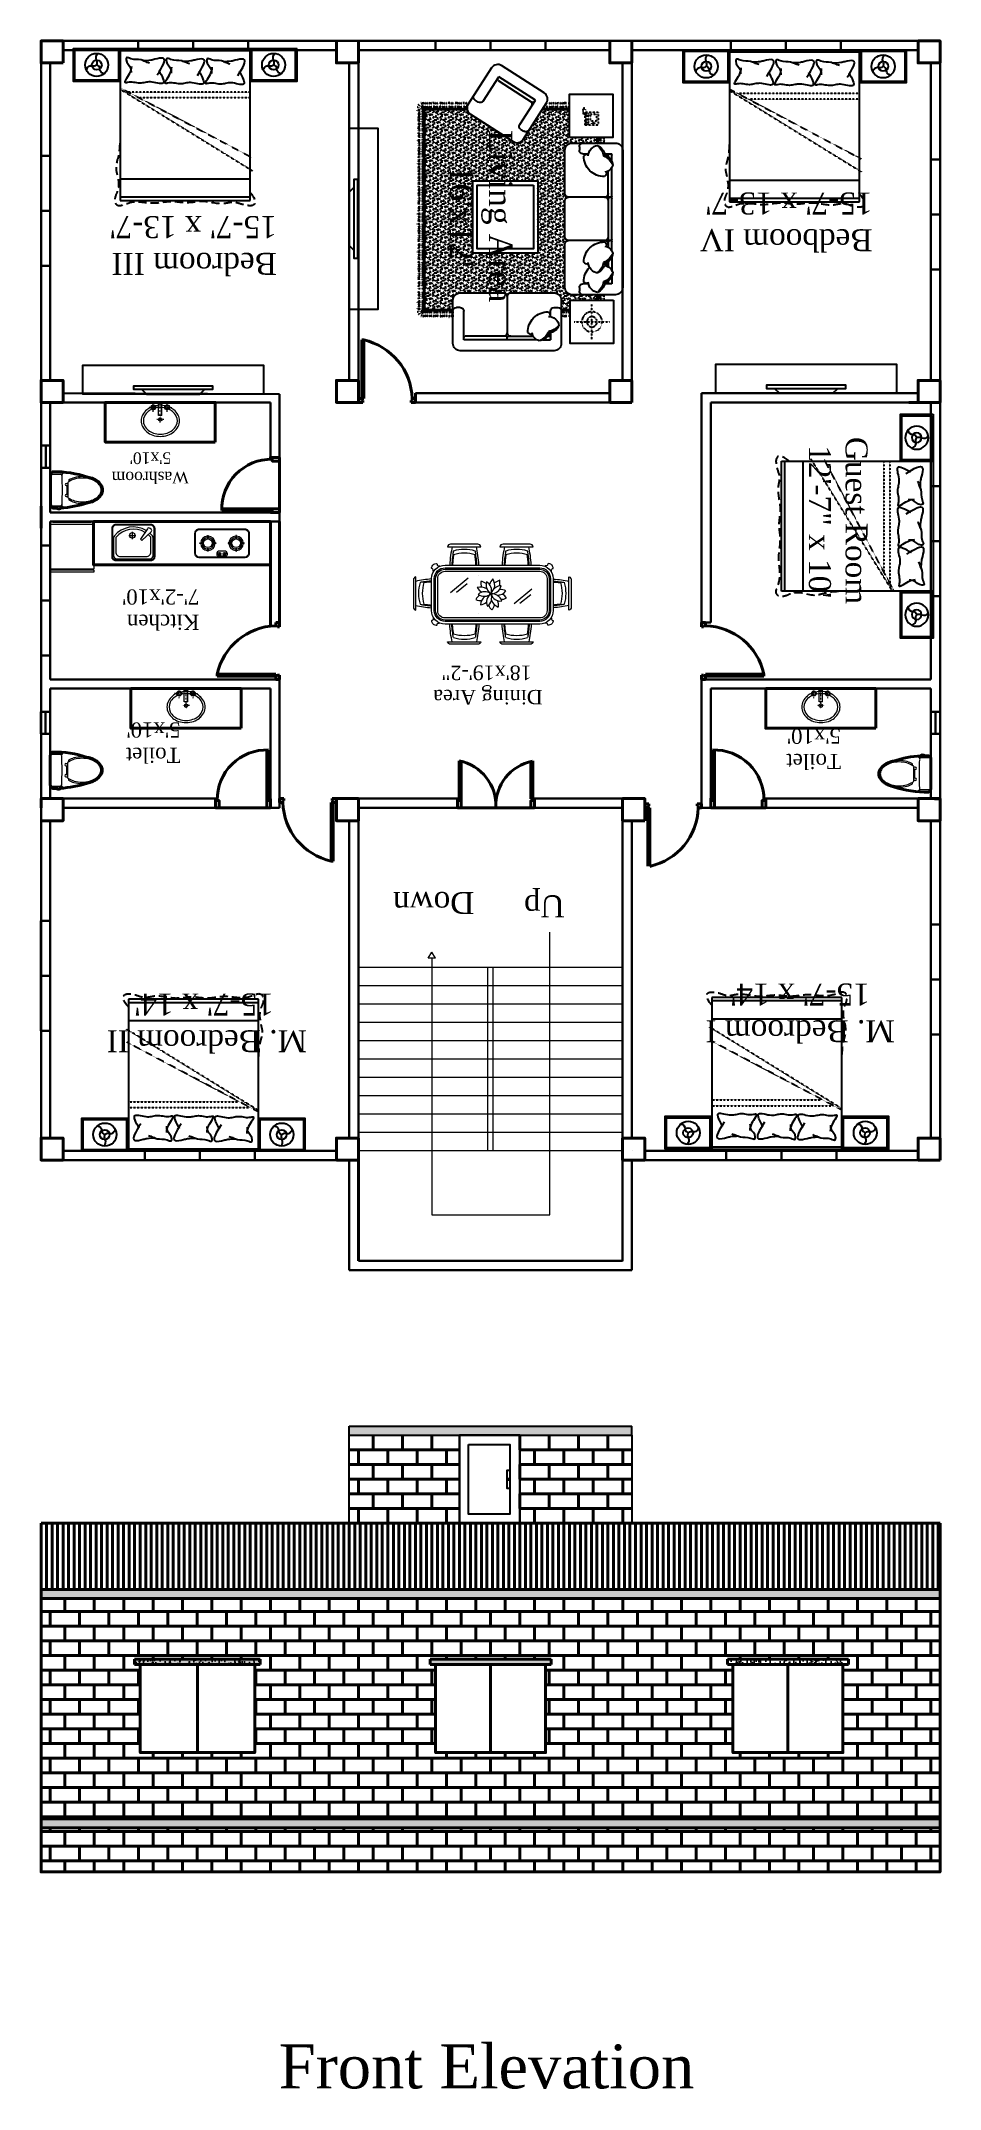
# Model space of a CAD drawing. Header units: inches. Extents: x -79350 to 491628, y -93215 to 155882.
# Drawn here: x 12034 to 12524, y 151291 to 152408 of the extents above; entities that cross this region are included whole.
import ezdxf

# ---------------------------------------------------------------- set-up
doc = ezdxf.new("R2010")
doc.units = ezdxf.units.IN
doc.header["$MEASUREMENT"] = 0
for name, pattern in [('DASHDOT2', [0.5, 0.25, -0.125, 0, -0.125]), ('DASHED2', [0.375, 0.25, -0.125]), ('HIDDEN2', [0.1875, 0.125, -0.0625])]:
    doc.linetypes.add(name, pattern=pattern)
doc.layers.get('0').update_dxf_attribs({"lineweight": 30})
for name, color, linetype, lineweight in [('A-illustr-FURNITURE', 11, 'Continuous', 9), ('Column', 1, 'Continuous', 30), ('Letter', 7, 'Continuous', 20), ('LINE', 7, 'Continuous', 20), ('SANITARY', 42, 'Continuous', 13)]:
    doc.layers.add(name, color=color, linetype=linetype, lineweight=lineweight)
doc.layers.add('Door', color=7, linetype='Continuous', lineweight=40, true_color=0x763422)
doc.layers.add('Window', color=7, linetype='Continuous', lineweight=30, true_color=0x6b99dd)
for name, color, linetype in [('FURHATCH', 57, 'Continuous'), ('FURNITURE', 53, 'Continuous'), ('Stairs', 7, 'Continuous'), ('Wall', 7, 'Continuous')]:
    doc.layers.add(name, color=color, linetype=linetype)
doc.styles.get("Standard").update_dxf_attribs({"font": 'times.ttf', "height": 12})
pattern_1 = [(0, (51727, 163567.5), (0, 8), []), (90, (51727, 163567.5), (-8, 8), [8, -8])]
pattern_2 = [(50, (51727, 163567.5), (14.3452037, -1.2550427), [1.5, -16.5]), (355, (51727, 163567.5), (-2.7750267, 15.0438427), [1.2, -13.2]), (100.451444, (51728.195, 163567.395), (11.570177, 13.7888), [1.274804, -14.022842]), (46.1842, (51727, 163571.5), (21.3448266, -3.3103856), [2.25, -24.75]), (96.635635, (51728.779, 163571.224), (18.693239, 19.482372), [1.912207, -21.034275]), (351.184164, (51727, 163571.5), (18.693239, 19.482372), [1.8, -19.8]), (21, (51729, 163570.5), (11.938141, -8.0523778), [1.5, -16.5]), (326, (51729, 163570.5), (4.8663066, 14.503001), [1.2, -13.2]), (71.451445, (51729.995, 163569.829), (16.8044475, 6.450623), [1.274804, -14.022842]), (37.5, (51727, 163567.5), (0.2431971, 6.6578771), [0, -13.04, 0, -13.4, 0, -13.25]), (7.5, (51727, 163567.5), (5.2613907, 7.8882342), [0, -7.64, 0, -12.74, 0, -5.05]), (327.5, (51722.54, 163567.5), (10.6764487, -0.45109743), [0, -5, 0, -15.6, 0, -20.7]), (317.5, (51720.54, 163567.5), (11.6637234, 2.0020996), [0, -6.5, 0, -10.36, 0, -14.7])]

msp = doc.modelspace()

# ---------------------------------------------------------------- texts
at = {"color": 138, "linetype": 'ByBlock', "lineweight": 40, "true_color": 0x004a5e, "insert": (12163.5, 151315.5), "char_height": 24, "attachment_point": 1}
msp.add_mtext_dynamic_manual_height_columns('Front Elevation', width=455, gutter_width=60, heights=[5.23], dxfattribs=at)
at = {"layer": 'Letter', "attachment_point": 1}
for s, width, gutter_width, heights, insert, char_height, rotation in [("Living Area ^J    16'x12'", 153.1953, 63.96, [50.75], (12290.85, 152358.91), 12.7924, 270), (" Bedboom IV^J 15-7' x 13-7'", 143.7063, 60, [47.61], (12491.75, 152292.88), 12, 180), ("Bedroom III^J15-7' x 13-7'", 143.7063, 60, [47.61], (12162.5, 152280), 12, 180), ("Washroom^J    5'x10'", 93.1404, 31.73, [17.19], (12114.5, 152166.31), 6.3452, 180), ('Guest Room^J 12\'-7" x 10\'', 159.6277, 60, [0], (12484.52, 152191.67), 12, 270), ("       Kitchen^J       7'-2'x10'", 97.678, 41.31, [0], (12142.11, 152086.52), 8.2616, 180), ('Dining Area ^J  18\'x19\'-2"', 95.1702, 39.74, [31.53], (12307.42, 152045.85), 7.9471, 180), ("Toilet^J5'x10'", 97.678, 41.31, [0], (12110, 152014), 8.2616, 180), ("Toilet^J5'x10'", 97.678, 41.31, [0], (12470, 152010.61), 8.2616, 180), ("M. Bedroom I^J   15-7' x 14'", 143.7063, 60, [47.61], (12499.38, 151861.71), 12, 180), ("M. Bedroom II^J    15-7' x 14'", 143.7063, 60, [47.61], (12179, 151856.28), 12, 180)]:
    msp.add_mtext_dynamic_manual_height_columns(s, width=width, gutter_width=gutter_width, heights=heights, dxfattribs=dict(at, insert=insert, char_height=char_height, rotation=rotation))
at = {"layer": 'Stairs', "char_height": 12, "attachment_point": 1, "rotation": 180}
for s, width, insert in [('Down', 86.0171, (12270.12, 151931.6)), ('Up', 69.7229, (12319.36, 151929.82))]:
    msp.add_mtext_dynamic_manual_height_columns(s, width=width, gutter_width=60, heights=[0], dxfattribs=dict(at, insert=insert))

# ---------------------------------------------------------------- blocks, each defined once
blk = doc.blocks.new('d30')
at = {"layer": 'Door', "ltscale": 0.3}
for p, q in [((37959.6, 7135.1), (37959.6, 7162.6)), ((37960.6, 7135.1), (37960.6, 7162.6)), ((37931.6, 7131.1), (37933.6, 7131.1)), ((37933.6, 7131.1), (37959.6, 7131.1)), ((37959.6, 7131.1), (37961.6, 7131.1))]:
    blk.add_line(p, q, dxfattribs=at)
for points in [[(37931.6, 7131.1), (37931.6, 7136.1), (37932.6, 7136.1), (37932.6, 7135.1), (37933.6, 7135.1), (37933.6, 7131.1)], [(37961.6, 7131.1), (37961.6, 7136.1), (37960.6, 7136.1), (37960.6, 7135.1), (37959.6, 7135.1), (37959.6, 7131.1)]]:
    blk.add_lwpolyline(points, dxfattribs=at)
blk.add_arc((37959.7, 7135.6), 27.1, 88.0728, 180.8948, dxfattribs=at)
blk = doc.blocks.new('A$Cd981bfd4')
at = {"layer": 'Door', "ltscale": 0.3}
for p, q in [((0, 41), (20.6, 41)), ((0, 40), (20.6, 40)), ((20.6, 42), (25.6, 42)), ((20.6, 40), (20.6, 41)), ((25.6, 42), (25.6, 40)), ((25.6, 40), (25.6, 21)), ((25.6, 2), (25.6, 21)), ((0, 2), (21.6, 2)), ((0, 1), (21.6, 1)), ((20.6, 0), (25.6, 0))]:
    blk.add_line(p, q, dxfattribs=at)
for points in [[(25.6, 42), (25.6, 40), (21.6, 40), (21.6, 41), (20.6, 41), (20.6, 42)], [(25.6, 0), (25.6, 2), (21.6, 2), (21.6, 1), (20.6, 1), (20.6, 0)]]:
    blk.add_lwpolyline(points, dxfattribs=at)
for centre, radius, start, end in [((24.3, 45.5), 24.6, 190.6572, 272.9002), ((24.4, -3.9), 24.9, 87.3888, 168.6891)]:
    blk.add_arc(centre, radius, start, end, dxfattribs=at)
blk = doc.blocks.new('A$C8264ac47')
at = {"layer": 'A-illustr-FURNITURE', "color": 18, "true_color": 0x000000}
for p, q in [((503, 1445), (999, 1445)), ((1278, 1445), (1774, 1445)), ((36, 503), (36, 999)), ((810, 979), (549, 762)), ((969, 1020), (970, 1020)), ((2300, 503), (2300, 999)), ((797, 894), (635, 765)), ((1752, 817), (1491, 599)), ((1739, 731), (1577, 602)), ((969, 461), (970, 461)), ((503, 36), (999, 36)), ((1278, 36), (1774, 36))]:
    blk.add_line(p, q, dxfattribs=at)
for points in [[(999, 1445, 0.333667), (951, 1481), (551, 1481, 0.333667), (503, 1445)], [(1774, 1445, 0.333667), (1726, 1481), (1326, 1481, 0.333667), (1278, 1445)], [(36, 999, 0.333667), (0, 951), (0, 551, 0.333667), (36, 503)], [(2300, 999, -0.333667), (2336, 951), (2336, 551, -0.333667), (2300, 503)], [(999, 36, -0.333667), (951, 0), (551, 0, -0.333667), (503, 36)], [(1774, 36, -0.333667), (1726, 0), (1326, 0, -0.333667), (1278, 36)]]:
    blk.add_lwpolyline(points, format="xyb", dxfattribs=at)
for points in [[(469, 1172), (1869, 1172, -0.414214), (2069, 972), (2069, 499, -0.414214), (1869, 299), (469, 299, -0.414214), (269, 499), (269, 972, -0.414214)], [(469, 1132), (1869, 1132, -0.414214), (2029, 972), (2029, 499, -0.414214), (1869, 339), (469, 339, -0.414214), (309, 499), (309, 972, -0.414214)], [(469, 1112), (1869, 1112, -0.414214), (2009, 972), (2009, 499, -0.414214), (1869, 359), (469, 359, -0.414214), (329, 499), (329, 972, -0.414214)], [(469, 1082), (1869, 1082, -0.414214), (1979, 972), (1979, 499, -0.414214), (1869, 389), (469, 389, -0.414214), (359, 499), (359, 972, -0.414214)]]:
    blk.add_lwpolyline(points, format="xyb", close=True, dxfattribs=at)
for centre, radius, start, end in [((753, 862), 543, 72.7033, 107.2967), ((753, 806), 543, 72.7033, 107.2967), ((1528, 862), 543, 72.7033, 107.2967), ((1528, 806), 543, 72.7033, 107.2967), ((618, 753), 543, 162.7033, 197.2967), ((674, 753), 543, 162.7033, 197.2967), ((1231, 920), 233, 177.2105, 198.3514), ((983, 787), 145, 50.5086, 84.2476), ((1234, 881), 159, 163.7761, 237.5159), ((1010, 797), 147, 340.0447, 61.2473), ((1311, 840), 188, 136.1301, 166.4932), ((1031, 874), 173, 344.1324, 33.6013), ((1339, 722), 233, 105.2105, 126.3514), ((1136, 916), 145, 338.5086, 12.2476), ((1662, 753), 543, 342.7033, 17.2967), ((1717, 753), 543, 342.7033, 17.2967), ((1058, 603), 145, 122.5086, 156.2476), ((1008, 879), 233, 249.2105, 270.3514), ((991, 675), 173, 56.1324, 105.6013), ((1109, 930), 188, 208.1301, 238.4932), ((1058, 631), 147, 52.0447, 133.2473), ((1047, 870), 159, 235.7761, 309.5159), ((1167, 575), 173, 128.1324, 177.6013), ((962, 767), 188, 280.1301, 310.4931), ((1230, 625), 147, 124.0447, 205.2473), ((1000, 688), 159, 307.7761, 21.5159), ((1153, 894), 147, 268.0447, 349.2473), ((1302, 707), 159, 91.7761, 165.5159), ((1158, 588), 159, 19.7761, 93.5159), ((1289, 787), 147, 196.0447, 277.2473), ((1317, 712), 173, 200.1324, 249.6013), ((1233, 897), 173, 272.1324, 321.6013), ((1071, 576), 188, 352.1301, 22.4931), ((1287, 621), 188, 64.1301, 94.4932), ((1305, 811), 145, 266.5086, 300.2476), ((1183, 557), 233, 33.2105, 54.3514), ((1257, 617), 145, 194.5086, 228.2476), ((979, 655), 233, 321.2105, 342.3514), ((753, 674), 543, 252.7033, 287.2967), ((753, 618), 543, 252.7033, 287.2967), ((1528, 674), 543, 252.7033, 287.2967), ((1528, 618), 543, 252.7033, 287.2967)]:
    blk.add_arc(centre, radius, start, end, dxfattribs=at)
for centre, major_axis, start_param, end_param in [((753, 1081), (0, -632), 4.099527, 4.56758), ((753, 1081), (0, -632), 7.99879, 8.466844), ((1528, 1081), (0, -632), 4.099527, 4.56758), ((1528, 1081), (0, -632), 7.99879, 8.466844), ((399, 753), (632, 0), 8.062748, 8.466844), ((399, 753), (632, 0), 4.099527, 4.503623)]:
    blk.add_ellipse(centre, major_axis=major_axis, ratio=0.345133, start_param=start_param, end_param=end_param, dxfattribs=at)
at = {"layer": 'A-illustr-FURNITURE', "color": 18, "true_color": 0x000000, "extrusion": (0, 0, -1)}
for centre, major_axis, start_param, end_param in [((1937, 753), (632, 0), 4.923784, 5.325251), ((1937, 753), (632, 0), 0.957934, 1.359402), ((753, 399), (0, 632), 4.099527, 4.553045), ((753, 399), (0, 632), 1.730141, 2.183659), ((1528, 399), (0, 632), 4.099527, 4.553045), ((1528, 399), (0, 632), 1.730141, 2.183659)]:
    blk.add_ellipse(centre, major_axis=major_axis, ratio=0.345133, start_param=start_param, end_param=end_param, dxfattribs=at)
at = {"layer": 'A-illustr-FURNITURE', "color": 18, "true_color": 0x000000}
for points, knots in [([(592, 1381), (589, 1365), (586, 1349), (580, 1306), (576, 1280), (571, 1226), (569, 1199), (568, 1172)], [4.2084563, 4.2084563, 4.2084563, 4.2084563, 4.2962292, 4.2962292, 4.433179, 4.433179, 4.5651263, 4.5651263, 4.5651263, 4.5651263]), ([(594, 1325), (590, 1302), (587, 1277), (582, 1226), (580, 1199), (579, 1172)], [4.3081151, 4.3081151, 4.3081151, 4.3081151, 4.433179, 4.433179, 4.5651263, 4.5651263, 4.5651263, 4.5651263]), ([(925, 1172), (924, 1197), (922, 1222), (917, 1273), (914, 1300), (910, 1326)], [8.0012444, 8.0012444, 8.0012444, 8.0012444, 8.1227425, 8.1227425, 8.2598231, 8.2598231, 8.2598231, 8.2598231]), ([(939, 1172), (938, 1197), (936, 1222), (931, 1275), (927, 1303), (921, 1347), (918, 1364), (915, 1381)], [8.0012444, 8.0012444, 8.0012444, 8.0012444, 8.1227425, 8.1227425, 8.2664644, 8.2664644, 8.3579144, 8.3579144, 8.3579144, 8.3579144]), ([(1367, 1381), (1364, 1365), (1361, 1349), (1355, 1306), (1351, 1280), (1346, 1226), (1344, 1199), (1343, 1172)], [4.2084563, 4.2084563, 4.2084563, 4.2084563, 4.2962292, 4.2962292, 4.433179, 4.433179, 4.5651263, 4.5651263, 4.5651263, 4.5651263]), ([(1369, 1325), (1365, 1302), (1362, 1277), (1357, 1226), (1355, 1199), (1354, 1172)], [4.3081151, 4.3081151, 4.3081151, 4.3081151, 4.433179, 4.433179, 4.5651263, 4.5651263, 4.5651263, 4.5651263]), ([(1700, 1172), (1699, 1197), (1697, 1222), (1692, 1273), (1689, 1300), (1685, 1326)], [8.0012444, 8.0012444, 8.0012444, 8.0012444, 8.1227425, 8.1227425, 8.2598231, 8.2598231, 8.2598231, 8.2598231]), ([(1714, 1172), (1713, 1197), (1711, 1222), (1706, 1275), (1703, 1303), (1696, 1347), (1693, 1364), (1690, 1381)], [8.0012444, 8.0012444, 8.0012444, 8.0012444, 8.1227425, 8.1227425, 8.2664644, 8.2664644, 8.3579144, 8.3579144, 8.3579144, 8.3579144]), ([(269, 936), (257, 935), (246, 935), (206, 931), (178, 927), (133, 921), (116, 918), (100, 915)], [8.0663515, 8.0663515, 8.0663515, 8.0663515, 8.1227425, 8.1227425, 8.2664644, 8.2664644, 8.3579144, 8.3579144, 8.3579144, 8.3579144]), ([(269, 922), (257, 921), (246, 921), (207, 917), (180, 914), (154, 910)], [8.0663515, 8.0663515, 8.0663515, 8.0663515, 8.1227425, 8.1227425, 8.2598231, 8.2598231, 8.2598231, 8.2598231]), ([(296, 1074), (295, 1083), (293, 1099), (288, 1122), (258, 1120), (281, 1171), (304, 1186), (349, 1200), (350, 1177), (355, 1159), (376, 1161), (390, 1159), (395, 1158)], [25.854151, 25.854151, 25.854151, 25.854151, 52.771329, 71.894905, 86.117928, 121.954734, 172.04851, 202.476174, 216.691855, 230.01003, 254.635643, 269.112988, 269.112988, 269.112988, 269.112988]), ([(2041, 1075), (2042, 1084), (2044, 1099), (2049, 1122), (2079, 1120), (2056, 1171), (2033, 1186), (1988, 1200), (1987, 1177), (1982, 1159), (1961, 1161), (1948, 1159), (1943, 1158)], [26.596612, 26.596612, 26.596612, 26.596612, 52.771329, 71.894905, 86.117928, 121.954734, 172.04851, 202.476174, 216.691855, 230.01003, 254.635643, 268.767944, 268.767944, 268.767944, 268.767944]), ([(2069, 936), (2080, 935), (2091, 934), (2130, 931), (2158, 927), (2203, 921), (2219, 918), (2236, 915)], [8.0690291, 8.0690291, 8.0690291, 8.0690291, 8.1227425, 8.1227425, 8.2664644, 8.2664644, 8.3579144, 8.3579144, 8.3579144, 8.3579144]), ([(2069, 922), (2080, 921), (2091, 920), (2129, 917), (2156, 914), (2182, 910)], [8.0690291, 8.0690291, 8.0690291, 8.0690291, 8.1227425, 8.1227425, 8.2598231, 8.2598231, 8.2598231, 8.2598231]), ([(100, 592), (116, 589), (132, 586), (174, 579), (201, 576), (242, 572), (255, 571), (269, 570)], [4.2084563, 4.2084563, 4.2084563, 4.2084563, 4.2962292, 4.2962292, 4.433179, 4.433179, 4.5000191, 4.5000191, 4.5000191, 4.5000191]), ([(155, 594), (179, 590), (203, 587), (242, 583), (255, 582), (269, 581)], [4.3081151, 4.3081151, 4.3081151, 4.3081151, 4.433179, 4.433179, 4.5000191, 4.5000191, 4.5000191, 4.5000191]), ([(296, 398), (295, 390), (293, 375), (288, 353), (258, 355), (281, 304), (304, 289), (349, 275), (350, 297), (355, 316), (374, 314), (386, 315), (389, 316)], [28.55667, 28.55667, 28.55667, 28.55667, 52.771329, 71.894905, 86.117928, 121.954734, 172.04851, 202.476174, 216.691855, 230.01003, 254.635643, 263.792895, 263.792895, 263.792895, 263.792895]), ([(2041, 397), (2042, 389), (2044, 375), (2049, 353), (2079, 355), (2056, 304), (2033, 289), (1988, 275), (1987, 297), (1982, 316), (1963, 314), (1951, 315), (1948, 316)], [29.290825, 29.290825, 29.290825, 29.290825, 52.771329, 71.894905, 86.117928, 121.954734, 172.04851, 202.476174, 216.691855, 230.01003, 254.635643, 263.419397, 263.419397, 263.419397, 263.419397]), ([(2181, 594), (2157, 590), (2133, 587), (2095, 583), (2082, 582), (2069, 581)], [4.3081151, 4.3081151, 4.3081151, 4.3081151, 4.433179, 4.433179, 4.4973415, 4.4973415, 4.4973415, 4.4973415]), ([(2236, 592), (2220, 589), (2204, 586), (2162, 579), (2135, 576), (2095, 572), (2082, 571), (2069, 570)], [4.2084563, 4.2084563, 4.2084563, 4.2084563, 4.2962292, 4.2962292, 4.433179, 4.433179, 4.4973415, 4.4973415, 4.4973415, 4.4973415]), ([(592, 100), (589, 116), (586, 132), (580, 174), (576, 201), (571, 252), (569, 275), (568, 299)], [4.2084563, 4.2084563, 4.2084563, 4.2084563, 4.2962292, 4.2962292, 4.433179, 4.433179, 4.5503345, 4.5503345, 4.5503345, 4.5503345]), ([(594, 155), (590, 179), (587, 203), (582, 252), (581, 275), (579, 299)], [4.3081151, 4.3081151, 4.3081151, 4.3081151, 4.433179, 4.433179, 4.5503345, 4.5503345, 4.5503345, 4.5503345]), ([(924, 299), (923, 277), (922, 256), (917, 207), (914, 180), (910, 154)], [8.0160361, 8.0160361, 8.0160361, 8.0160361, 8.1227425, 8.1227425, 8.2598231, 8.2598231, 8.2598231, 8.2598231]), ([(938, 299), (937, 277), (936, 256), (931, 206), (927, 178), (921, 133), (918, 116), (915, 100)], [8.0160361, 8.0160361, 8.0160361, 8.0160361, 8.1227425, 8.1227425, 8.2664644, 8.2664644, 8.3579144, 8.3579144, 8.3579144, 8.3579144]), ([(1367, 100), (1364, 116), (1361, 132), (1355, 174), (1351, 201), (1346, 252), (1344, 275), (1343, 299)], [4.2084563, 4.2084563, 4.2084563, 4.2084563, 4.2962292, 4.2962292, 4.433179, 4.433179, 4.5503345, 4.5503345, 4.5503345, 4.5503345]), ([(1369, 155), (1365, 179), (1362, 203), (1357, 252), (1356, 275), (1354, 299)], [4.3081151, 4.3081151, 4.3081151, 4.3081151, 4.433179, 4.433179, 4.5503345, 4.5503345, 4.5503345, 4.5503345]), ([(1700, 299), (1698, 277), (1697, 256), (1692, 207), (1689, 180), (1685, 154)], [8.0160361, 8.0160361, 8.0160361, 8.0160361, 8.1227425, 8.1227425, 8.2598231, 8.2598231, 8.2598231, 8.2598231]), ([(1714, 299), (1712, 277), (1711, 256), (1706, 206), (1703, 178), (1696, 133), (1693, 116), (1690, 100)], [8.0160361, 8.0160361, 8.0160361, 8.0160361, 8.1227425, 8.1227425, 8.2664644, 8.2664644, 8.3579144, 8.3579144, 8.3579144, 8.3579144])]:
    blk.add_open_spline(points, degree=3, knots=knots, dxfattribs=at)
blk = doc.blocks.new('yq_bed_01')
at = {"linetype": 'Continuous', "ltscale": 1000}
for p, q in [((2100, 900), (0, 900)), ((0, 900), (0, -900)), ((2100, -900), (2100, 900)), ((0, -900), (2100, -900))]:
    blk.add_line(p, q, dxfattribs=at)
at = {"linetype": 'Continuous'}
for points in [[(0, 1550), (0, 900), (450, 900), (450, 1550)], [(0, -900), (0, -1550), (450, -1550), (450, -900)]]:
    blk.add_lwpolyline(points, close=True, dxfattribs=at)
for centre in [(225, 1225), (225, -1225)]:
    blk.add_circle(centre, 160, dxfattribs=at)
at = {"layer": 'FURHATCH', "linetype": 'Continuous', "ltscale": 1000}
for p, q in [((30, 900), (30, -900)), ((1800, -900), (1800, 900)), ((2050, -900), (2050, 900))]:
    blk.add_line(p, q, dxfattribs=at)
at = {"layer": 'FURHATCH', "linetype": 'DASHED2', "ltscale": 0.5}
for p, q in [((540, -900), (1504, 921)), ((560, -900), (1689, 931)), ((600, 900), (600, -782)), ((680, 900), (680, -625))]:
    blk.add_line(p, q, dxfattribs=at)
at = {"layer": 'FURHATCH', "linetype": 'Continuous'}
for points in [[(20, 1530), (20, 920), (430, 920), (430, 1530)], [(20, -920), (20, -1530), (430, -1530), (430, -920)]]:
    blk.add_lwpolyline(points, close=True, dxfattribs=at)
for points in [[(225, 1227, 0.228099), (158, 1225, -0.317646), (66, 1242)], [(346, 1329, -0.398826), (280, 1270, 0.069197), (273, 1269, 0.240714), (225, 1227, -0.240714)], [(300, 1084, -0.414712), (235, 1160, 0.258086), (225, 1227)], [(346, -1121, -0.398826), (280, -1180, 0.069197), (273, -1181, 0.240714), (225, -1223, -0.240714)], [(225, -1223, 0.228099), (158, -1225, -0.317646), (66, -1208)], [(300, -1366, -0.414712), (235, -1290, 0.258086), (225, -1223)]]:
    blk.add_lwpolyline(points, format="xyb", dxfattribs=at)
for centre in [(225, 1227), (225, -1223)]:
    blk.add_circle(centre, 67.5, dxfattribs=at)
at = {"layer": 'FURHATCH', "linetype": 'Continuous', "ltscale": 1000}
for points, knots in [([(376, 729), (270, 795), (112, 892), (156, 710), (179, 623), (180, 565), (181, 528)], [0, 0, 0, 0, 257.192142, 380.388355, 440.188761, 557.045341, 557.045341, 557.045341, 557.045341]), ([(213, 622), (206, 601), (192, 561), (153, 477), (178, 400), (123, 302), (210, 290), (256, 366), (322, 366), (343, 366)], [0, 0, 0, 0, 70.314327, 132.712823, 281.06886, 345.030234, 373.143701, 508.899423, 574.349148, 574.349148, 574.349148, 574.349148]), ([(313, 750), (392, 793), (546, 876), (461, 661), (480, 562), (498, 484), (476, 402), (475, 340), (499, 246), (355, 365), (285, 372), (256, 374)], [0, 0, 0, 0, 197.98522, 383.798459, 461.536852, 537.063609, 629.138715, 719.341985, 744.183766, 895.041347, 1000.692483, 1000.692483, 1000.692483, 1000.692483]), ([(373, 170), (267, 236), (109, 333), (153, 151), (176, 64), (177, 6), (178, -31)], [0, 0, 0, 0, 257.192142, 380.388355, 440.188761, 557.045341, 557.045341, 557.045341, 557.045341]), ([(210, 63), (203, 42), (189, 2), (150, -82), (175, -159), (120, -257), (207, -269), (253, -193), (319, -193), (340, -193)], [0, 0, 0, 0, 70.314327, 132.712823, 281.06886, 345.030234, 373.143701, 508.899423, 574.349148, 574.349148, 574.349148, 574.349148]), ([(309, 191), (389, 234), (543, 317), (458, 102), (477, 3), (495, -75), (472, -157), (472, -219), (496, -313), (352, -194), (282, -187), (253, -185)], [0, 0, 0, 0, 197.98522, 383.798459, 461.536852, 537.063609, 629.138715, 719.341985, 744.183766, 895.041347, 1000.692483, 1000.692483, 1000.692483, 1000.692483]), ([(363, -385), (257, -319), (99, -222), (143, -405), (166, -492), (167, -549), (168, -587)], [0, 0, 0, 0, 257.192142, 380.388355, 440.188761, 557.045341, 557.045341, 557.045341, 557.045341]), ([(300, -364), (379, -321), (533, -238), (448, -453), (467, -553), (485, -631), (463, -712), (462, -774), (486, -868), (342, -750), (272, -743), (243, -740)], [0, 0, 0, 0, 197.98522, 383.798459, 461.536852, 537.063609, 629.138715, 719.341985, 744.183766, 895.041347, 1000.692483, 1000.692483, 1000.692483, 1000.692483]), ([(200, -493), (193, -514), (179, -553), (140, -637), (165, -714), (110, -812), (197, -824), (243, -749), (309, -749), (330, -749)], [0, 0, 0, 0, 70.314327, 132.712823, 281.06886, 345.030234, 373.143701, 508.899423, 574.349148, 574.349148, 574.349148, 574.349148])]:
    blk.add_open_spline(points, degree=3, knots=knots, dxfattribs=at)
at = {"layer": 'FURHATCH', "linetype": 'DASHED2', "ltscale": 451.947922}
blk.add_open_spline([(1992, 900), (2071, 970), (2189, 999), (2167, 789), (2108, 682), (2173, 491), (2091, 272), (2150, 28), (2100, -200), (2173, -484), (2083, -701), (2209, -948), (2066, -979), (1864, -867), (1699, -991), (1474, -909), (1368, -903), (1308, -900)], degree=3, knots=[0, 0, 0, 0, 140.356688, 240.855445, 374.272085, 514.628774, 800.960617, 1037.309606, 1234.977718, 1501.883052, 1872.056655, 1990.732643, 2052.345442, 2125.407537, 2467.000811, 2608.004871, 2786.638856, 2786.638856, 2786.638856, 2786.638856], dxfattribs=at)
blk = doc.blocks.new('yq_tvcab_01')
blk.add_lwpolyline([(0, -1250), (0, 1250), (400, 1250), (400, -1250)], close=True)
at = {"layer": 'FURHATCH'}
blk.add_line((67, 550), (67, -550), dxfattribs=at)
blk.add_lwpolyline([(0, -370), (67, -438), (67, -550), (112, -550), (112, 550), (67, 550), (67, 438), (0, 370)], close=True, dxfattribs=at)
blk = doc.blocks.new('yq_sink_01')
for p, q in [((183, 24), (20, 24)), ((20, 24), (20, -24)), ((183, 24), (183, -24)), ((183, -24), (20, -24))]:
    blk.add_line(p, q)
at = {"linetype": 'DASHDOT2'}
for p, q in [((131, 97), (26, 97)), ((69, 24), (69, 158)), ((236, 48), (236, -48)), ((278, 0), (26, 0)), ((131, -97), (26, -97)), ((69, -24), (69, -158))]:
    blk.add_line(p, q, dxfattribs=at)
for centre, radius in [((69, 95), 33.5), ((69, 95), 23.9), ((236, 1), 23.9), ((69, -95), 33.5), ((69, -95), 23.9)]:
    blk.add_circle(centre, radius)
for centre, radius, start, end in [((366, 1), 326, 167.8612, 192.4926), ((312, 19), 269, 140.9541, 156.021), ((366, 1), 296, 168.0916, 192.4003), ((312, 19), 239, 140.9541, 155.6677), ((277, 47), 224, 117.0522, 140.9541), ((277, 47), 195, 117.0522, 140.9541), ((255, 91), 176, 62.9478, 117.0522), ((255, 91), 146, 62.9478, 117.0522), ((233, 47), 195, 39.0459, 62.9478), ((233, 47), 224, 39.0459, 62.9478), ((199, 19), 239, 18.571, 39.0459), ((199, 19), 269, 18.571, 39.0459), ((145, 1), 296, 0, 18.571), ((145, 1), 296, 341.429, 360), ((145, 1), 326, 360, 18.571), ((145, 1), 326, 341.429, 360), ((312, -17), 269, 204.5507, 219.0459), ((312, -17), 239, 204.736, 219.0459), ((277, -45), 224, 219.0459, 242.9478), ((277, -45), 195, 219.0459, 242.9478), ((255, -88), 176, 242.9478, 297.0522), ((255, -88), 146, 242.9478, 297.0522), ((233, -45), 195, 297.0522, 320.9541), ((233, -45), 224, 297.0522, 320.9541), ((199, -17), 239, 320.9541, 341.429), ((199, -17), 269, 320.9541, 341.429)]:
    blk.add_arc(centre, radius, start, end)
blk = doc.blocks.new('yq_matong_01')
for p, q in [((0, 201), (0, -201)), ((20, 221), (139, 221)), ((216, 91), (238, 91)), ((216, 61), (238, 61)), ((223, 61), (223, -61)), ((238, 104), (238, -104)), ((252, 138), (252, 114)), ((20, -221), (139, -221)), ((97, -221), (97, -226)), ((97, -226), (132, -226)), ((132, -221), (132, -226)), ((216, -61), (238, -61)), ((216, -91), (238, -91)), ((252, -114), (252, -138))]:
    blk.add_line(p, q)
for centre, radius, start, end in [((55, 202), 54.8, 117.322, 181.8992), ((20, 201), 20, 90, 180), ((64, -1165), 1417, 71.4068, 91.3856), ((139, 201), 20, 2.3063, 90), ((217, 161), 83.2, 95.4963, 139.9324), ((-4840, 0), 5003, 357.6937, 2.3063), ((216, 76), 15, 90, 270), ((357, -47), 193, 123.2779, 128.1384), ((407, -123), 283, 105.2088, 123.2779), ((407, -123), 303, 105.2088, 120.5699), ((439, -242), 427, 74.7912, 105.2088), ((439, -242), 407, 74.7912, 105.2088), ((471, -123), 283, 56.7221, 74.7912), ((471, -123), 303, 56.7221, 74.7912), ((521, -47), 193, 32.2565, 56.7221), ((521, -47), 213, 32.2565, 56.7221), ((596, 0), 104, 360, 32.2565), ((596, 0), 124, 360, 32.2565), ((51, -204), 51.4, 175.687, 245.0918), ((20, -201), 20, 180, 270), ((64, 1165), 1417, 268.6144, 271.2036), ((157, -247), 63.1, 159.6834, 188.4939), ((114, -226), 37, 237.5287, 304.2772), ((72, -247), 63.1, 352.0944, 20.3166), ((64, 1165), 1417, 272.8967, 288.5932), ((139, -201), 20, 270, 357.6937), ((217, -161), 83.2, 220.0676, 264.5037), ((216, -76), 15, 90, 270), ((357, 47), 193, 231.8616, 236.7221), ((407, 123), 283, 236.7221, 254.7912), ((407, 123), 303, 239.4301, 254.7912), ((439, 242), 427, 254.7912, 285.2088), ((439, 242), 407, 254.7912, 285.2088), ((471, 123), 283, 285.2088, 303.2779), ((471, 123), 303, 285.2088, 303.2779), ((521, 47), 193, 303.2779, 327.7435), ((521, 47), 213, 303.2779, 327.7435), ((596, 0), 104, 327.7435, 360), ((596, 0), 124, 327.7435, 360)]:
    blk.add_arc(centre, radius, start, end)
blk = doc.blocks.new('yq_sofa_01')
at = {"layer": 'FURHATCH', "linetype": 'HIDDEN2'}
h = blk.add_hatch(dxfattribs=at)
h.set_pattern_fill('GEOL1,_O', color=256, scale=150, angle=45)
h.set_pattern_definition([(45, (-2935.14, 78.03), (4e-14, 212.132), [37.5, -112.5]), (45, (-2940.44, 200), (4e-14, 212.132), [37.5, -112.5]), (135, (-2961.66, 125.76), (-212.132, 7e-14), [37.5, -112.5]), (135, (-2956.35, 205.3), (-212.132, 7e-14), [37.5, -112.5]), (90, (-2988.17, 173.49), (-106.066, 106.066), [37.5, -174.632]), (180, (-2876.8, 136.36), (-106.066, -106.066), [37.5, -174.632]), (71.565, (-2940.444, 136.365), (106.066, 106.066), [37.5, -297.9102]), (71.565, (-2945.75, 237.13), (106.066, 106.066), [37.5, -297.9102]), (108.435, (-2860.895, 152.274), (-106.066, 106.066), [37.5, -297.9102]), (108.435, (-2956.354, 152.274), (-106.066, 106.066), [37.5, -297.9102]), (108.435, (-2892.714, 162.88), (-106.066, 106.066), [37.5, -297.9102]), (161.565, (-2993.48, 136.365), (-106.066, 106.066), [37.5, -297.9102]), (198.435, (-2929.84, 115.15), (-106.066, -106.066), [37.5, -297.9102])])
edge = h.paths.add_edge_path()
edge.add_line((2738, 1513), (2151, 1513))
edge.add_arc((2053, 1533), 100, 302.6488, 348.511, ccw=False)
edge.add_line((2107, 1449), (1518, 1071))
edge.add_arc((1464, 1155), 100, 212.6488, 302.6488, ccw=False)
edge.add_line((1380, 1101), (1116, 1513))
edge.add_line((1116, 1513), (736, 1513))
edge.add_line((736, 1513), (736, 1125))
edge.add_line((736, 1125), (356, 1125))
edge.add_line((356, 1125), (356, 1050))
edge.add_line((356, 1050), (700, 1050))
edge.add_arc((700, 950), 100, 0, 90, ccw=False)
edge.add_line((800, 950), (800, 350))
edge.add_arc((750, 350), 50, 270, 360, ccw=False)
edge.add_arc((750, 250), 50, 0, 90, ccw=False)
edge.add_line((800, 250), (800, -250))
edge.add_arc((750, -250), 50, -90, 0, ccw=False)
edge.add_arc((750, -350), 50, 0, 90, ccw=False)
edge.add_line((800, -350), (800, -950))
edge.add_arc((700, -950), 100, -90, 0, ccw=False)
edge.add_line((700, -1050), (356, -1050))
edge.add_line((356, -1050), (356, -1125))
edge.add_line((356, -1125), (725, -1125))
edge.add_line((725, -1125), (725, -1257))
edge.add_line((725, -1257), (850, -1257))
edge.add_line((850, -1257), (850, -1125))
edge.add_arc((950, -1125), 100, 90, 180, ccw=False)
edge.add_line((950, -1025), (1550, -1025))
edge.add_arc((1550, -1075), 50, 0, 90, ccw=False)
edge.add_line((1600, -1075), (1600, -1077))
edge.add_arc((1651, -1076), 50.8, 90.926, 180.926, ccw=False)
edge.add_line((1650, -1025), (2250, -1025))
edge.add_arc((2250, -1125), 100, 0, 90, ccw=False)
edge.add_line((2350, -1125), (2350, -1257))
edge.add_line((2350, -1257), (2738, -1257))
edge.add_line((2738, -1257), (2738, 1513))
h.paths.add_polyline_path([(2075, 525), (2075, -475), (1175, -475), (1175, 525)], flags=16)
for points in [[(1056, 1607, -0.414214), (1086, 1745), (1676, 2122, -0.414214), (1814, 2092), (2138, 1587, -0.414214), (2107, 1449), (1518, 1071, -0.414214), (1380, 1101)], [(800, 350), (800, 950, 0.414214), (700, 1050), (100, 1050, 0.414214), (0, 950), (0, -950, 0.414214), (100, -1050), (700, -1050, 0.414214), (800, -950), (800, -350, 0.414214), (750, -300, 0.414214), (800, -250), (800, 250, 0.414214), (750, 300, 0.414214)], [(1650, -1025, 0.404778), (1600, -1075, 0.414214), (1550, -1025), (950, -1025, 0.414214), (850, -1125), (850, -1725, 0.414214), (950, -1825), (2250, -1825, 0.414214), (2350, -1725), (2350, -1125, 0.414214), (2250, -1025)]]:
    blk.add_lwpolyline(points, format="xyb", close=True)
for points in [[(736, 1125), (736, 1725), (136, 1725), (136, 1125)], [(1175, 525), (1175, -475), (2075, -475), (2075, 525)], [(125, -1125), (125, -1725), (725, -1725), (725, -1125)]]:
    blk.add_lwpolyline(points, close=True)
at = {"layer": 'FURHATCH', "ltscale": 1000}
for p, q in [((1209, 1645), (1715, 1969)), ((1725, 1916), (1253, 1614)), ((1930, 1632), (1715, 1969)), ((1425, 1309), (1209, 1645)), ((1999, 1617), (2042, 1644)), ((1410, 1240), (1368, 1213)), ((248, 900), (150, 900)), ((150, 795), (150, 900)), ((200, 862), (200, 880)), ((550, 900), (473, 900)), ((600, 1000), (600, 950)), ((150, -442), (150, 712)), ((200, 320), (200, 661)), ((170, 300), (180, 300)), ((250, 300), (750, 300)), ((200, 280), (200, -280)), ((150, -525), (150, -712)), ((170, -300), (180, -300)), ((200, -320), (200, -392)), ((250, -300), (750, -300)), ((150, -795), (150, -900)), ((200, -592), (200, -661)), ((150, -900), (248, -900)), ((200, -862), (200, -880)), ((473, -900), (550, -900)), ((600, -950), (600, -1000)), ((1600, -1075), (1600, -1575)), ((950, -1225), (900, -1225)), ((1000, -1352), (1000, -1275)), ((2200, -1675), (2200, -1275)), ((2250, -1225), (2300, -1225)), ((1000, -1577), (1000, -1675)), ((1105, -1675), (1000, -1675)), ((1038, -1625), (1020, -1625)), ((1188, -1675), (2200, -1675)), ((1580, -1625), (1239, -1625)), ((1600, -1655), (1600, -1645)), ((1620, -1625), (2180, -1625))]:
    blk.add_line(p, q, dxfattribs=at)
at = {"layer": 'FURHATCH', "linetype": 'HIDDEN2'}
for p, q in [((520, 1476), (339, 1476)), ((339, 1476), (339, 1298)), ((445, 1448), (363, 1448)), ((363, 1448), (363, 1352)), ((445, 1352), (445, 1448)), ((478, 1332), (478, 1442)), ((496, 1464), (504, 1489)), ((500, 1493), (513, 1497)), ((500, 1332), (500, 1442)), ((504, 1502), (518, 1506)), ((509, 1511), (522, 1515)), ((513, 1519), (526, 1524)), ((520, 1298), (520, 1476)), ((522, 1436), (535, 1440)), ((525, 1530), (538, 1534)), ((526, 1445), (540, 1449)), ((531, 1453), (544, 1458)), ((535, 1524), (548, 1528)), ((535, 1462), (548, 1467)), ((540, 1515), (553, 1519)), ((540, 1471), (553, 1475)), ((544, 1506), (557, 1511)), ((544, 1497), (557, 1502)), ((544, 1489), (557, 1493)), ((544, 1480), (557, 1484)), ((745, 1528), (742, 1623)), ((777, 1528), (790, 1623)), ((819, 1528), (809, 1623)), ((837, 1528), (837, 1623)), ((859, 1528), (859, 1623)), ((905, 1528), (894, 1623)), ((929, 1528), (926, 1623)), ((967, 1528), (956, 1623)), ((992, 1528), (988, 1623)), ((1011, 1528), (1008, 1623)), ((1044, 1528), (1054, 1610)), ((1085, 1528), (1081, 1568)), ((2159, 1528), (2162, 1623)), ((2165, 1528), (2168, 1623)), ((2189, 1528), (2201, 1623)), ((2235, 1528), (2235, 1623)), ((2257, 1528), (2257, 1623)), ((2275, 1528), (2286, 1623)), ((2317, 1528), (2304, 1623)), ((2349, 1528), (2352, 1623)), ((2369, 1528), (2372, 1623)), ((2393, 1528), (2405, 1623)), ((2439, 1528), (2439, 1623)), ((2472, 1528), (2472, 1623)), ((2490, 1528), (2500, 1623)), ((2531, 1528), (2519, 1623)), ((2563, 1528), (2567, 1623)), ((2583, 1528), (2586, 1623)), ((2607, 1528), (2619, 1623)), ((2653, 1528), (2653, 1623)), ((2679, 1528), (2671, 1623)), ((2706, 1528), (2706, 1623)), ((2735, 1528), (2735, 1623)), ((2753, 1528), (2764, 1623)), ((2753, 1528), (2795, 1612)), ((2753, 1528), (2830, 1582)), ((2753, 1522), (2845, 1546)), ((2753, 1513), (2848, 1510)), ((2753, 1486), (2848, 1499)), ((2753, 1465), (2848, 1461)), ((2753, 1445), (2848, 1442)), ((2753, 1421), (2848, 1409)), ((339, 1298), (520, 1298)), ((363, 1352), (445, 1352)), ((383, 1328), (383, 1318)), ((428, 1328), (383, 1328)), ((383, 1318), (428, 1318)), ((428, 1318), (428, 1328)), ((2753, 1393), (2848, 1393)), ((2753, 1384), (2848, 1372)), ((2753, 1347), (2848, 1359)), ((2753, 1325), (2848, 1322)), ((2753, 1305), (2848, 1302)), ((2753, 1281), (2848, 1269)), ((2753, 1240), (2848, 1251)), ((2753, 1221), (2848, 1221)), ((2753, 1176), (2848, 1187)), ((2753, 1151), (2848, 1155)), ((2753, 1132), (2848, 1135)), ((341, 1108), (247, 1118)), ((341, 1099), (247, 1087)), ((341, 1058), (247, 1068)), ((2753, 1099), (2848, 1087)), ((2753, 1058), (2848, 1068)), ((2753, 1040), (2848, 1040)), ((2753, 1011), (2848, 1011)), ((2753, 984), (2848, 976)), ((2753, 958), (2848, 958)), ((2753, 931), (2848, 942)), ((2753, 906), (2848, 910)), ((2753, 887), (2848, 890)), ((2753, 865), (2848, 852)), ((2753, 818), (2848, 818)), ((2753, 791), (2848, 802)), ((2753, 767), (2848, 770)), ((2753, 747), (2848, 750)), ((2753, 725), (2848, 713)), ((2753, 695), (2848, 695)), ((2753, 679), (2848, 679)), ((2753, 652), (2848, 663)), ((2753, 627), (2848, 630)), ((2753, 608), (2848, 611)), ((2753, 586), (2848, 573)), ((2753, 555), (2848, 555)), ((2753, 532), (2848, 529)), ((2753, 508), (2848, 496)), ((2753, 480), (2848, 480)), ((2753, 434), (2848, 446)), ((2753, 412), (2848, 409)), ((2753, 392), (2848, 389)), ((2753, 368), (2848, 356)), ((2753, 341), (2848, 341)), ((2753, 314), (2848, 323)), ((2753, 287), (2848, 287)), ((2753, 259), (2848, 259)), ((2753, 241), (2848, 230)), ((2753, 199), (2848, 212)), ((2753, 167), (2848, 164)), ((2753, 147), (2848, 144)), ((2753, 123), (2848, 111)), ((2753, 77), (2848, 77)), ((2753, 57), (2848, 69)), ((2753, 35), (2848, 32)), ((2753, 15), (2848, 12)), ((2753, -9), (2848, -21)), ((2753, -36), (2848, -36)), ((2753, -83), (2848, -70)), ((2753, -105), (2848, -108)), ((2753, -125), (2848, -128)), ((2753, -149), (2848, -160)), ((2753, -176), (2848, -176)), ((2753, -202), (2848, -194)), ((2753, -229), (2848, -229)), ((2753, -258), (2848, -258)), ((2753, -276), (2848, -287)), ((2753, -318), (2848, -305)), ((2753, -350), (2848, -353)), ((2753, -369), (2848, -373)), ((2753, -394), (2848, -405)), ((2753, -439), (2848, -439)), ((2753, -469), (2848, -457)), ((2753, -491), (2848, -494)), ((2753, -511), (2848, -514)), ((2753, -535), (2848, -547)), ((2753, -562), (2848, -562)), ((2753, -609), (2848, -597)), ((2753, -631), (2848, -634)), ((2753, -651), (2848, -654)), ((2753, -675), (2848, -687)), ((2753, -702), (2848, -702)), ((2753, -729), (2848, -720)), ((2753, -756), (2848, -756)), ((2753, -784), (2848, -784)), ((2753, -802), (2848, -813)), ((2753, -844), (2848, -831)), ((341, -1069), (247, -1066)), ((341, -1091), (247, -1104)), ((2753, -876), (2848, -879)), ((2753, -896), (2848, -899)), ((2753, -920), (2848, -932)), ((2753, -966), (2848, -966)), ((2753, -1025), (2848, -1014)), ((2753, -1050), (2848, -1046)), ((2753, -1069), (2848, -1066)), ((2753, -1091), (2848, -1104)), ((425, -1670), (425, -1180)), ((734, -1272), (731, -1367)), ((745, -1272), (742, -1367)), ((777, -1272), (790, -1367)), ((819, -1272), (809, -1367)), ((837, -1272), (837, -1367)), ((2349, -1272), (2352, -1367)), ((2369, -1272), (2372, -1367)), ((2393, -1272), (2405, -1367)), ((2439, -1272), (2439, -1367)), ((2472, -1272), (2472, -1367)), ((2490, -1272), (2500, -1367)), ((2531, -1272), (2519, -1367)), ((2563, -1272), (2567, -1367)), ((2583, -1272), (2586, -1367)), ((2607, -1272), (2619, -1367)), ((2653, -1272), (2653, -1367)), ((2679, -1272), (2671, -1367)), ((2706, -1272), (2706, -1367)), ((2735, -1272), (2735, -1367)), ((2753, -1138), (2848, -1138)), ((2753, -1165), (2848, -1154)), ((2753, -1189), (2848, -1186)), ((2753, -1209), (2848, -1206)), ((2753, -1231), (2848, -1243)), ((2753, -1258), (2848, -1255)), ((2753, -1267), (2845, -1290)), ((2753, -1272), (2830, -1326)), ((2753, -1272), (2795, -1356)), ((2753, -1272), (2764, -1367)), ((670, -1425), (180, -1425))]:
    blk.add_line(p, q, dxfattribs=at)
at = {"layer": 'FURHATCH', "ltscale": 1000}
for points in [[(1106, 1528), (736, 1528)], [(1116, 1513), (736, 1513)], [(2350, -1257), (2738, -1257), (2738, 1513), (2151, 1513)], [(2350, -1272), (2753, -1272), (2753, 1528), (2153, 1528)], [(341, 1125), (341, 1050)], [(356, 1125), (356, 1050)], [(341, -1050), (341, -1125)], [(356, -1050), (356, -1125)], [(725, -1257), (850, -1257)], [(725, -1272), (850, -1272)]]:
    blk.add_lwpolyline(points, dxfattribs=at)
blk.add_lwpolyline([(1235, 465), (1235, -415), (2015, -415), (2015, 465)], close=True, dxfattribs=at)
at = {"layer": 'FURHATCH', "linetype": 'HIDDEN2'}
for radius in [140, 70]:
    blk.add_circle((425, -1425), radius, dxfattribs=at)
at = {"layer": 'FURHATCH', "ltscale": 1000}
for centre, radius, start, end in [((1709, 1941), 20, 32.6488, 122.6488), ((1714, 1933), 20, 302.6488, 32.6488), ((2015, 1686), 50, 302.6488, 32.6488), ((1237, 1639), 20, 122.6488, 212.6488), ((1242, 1631), 20, 212.6488, 302.6488), ((1305, 1588), 50, 122.6488, 212.6488), ((1972, 1659), 50, 212.6488, 302.6488), ((1341, 1255), 50, 212.6488, 302.6488), ((1383, 1282), 50, 302.6488, 32.6488), ((307, 730), 170, 107.2714, 175.4668), ((345, 667), 221, 111.5683, 159.7406), ((170, 880), 20, 90, 180), ((180, 880), 20, 0, 90), ((420, 856), 177, 113.3152, 169.3613), ((260, 866), 278, 268.285, 0.5789), ((548, 803), 293, 132.7368, 166.3508), ((325, 869), 151, 2.0672, 80.6072), ((460, 788), 113, 46.1116, 83.7097), ((550, 1000), 50, 0, 90), ((550, 950), 50, 270, 0), ((264, 775), 130, 194.1064, 262.232), ((368, 702), 162, 196.7793, 224.4945), ((170, 320), 20, 180, 270), ((170, 280), 20, 90, 180), ((180, 320), 20, 270, 0), ((180, 280), 20, 0, 90), ((250, 350), 50, 180, 270), ((250, 250), 50, 90, 180), ((170, -280), 20, 180, 270), ((180, -280), 20, 270, 0), ((250, -250), 50, 180, 270), ((264, -506), 130, 97.768, 165.8936), ((307, -460), 170, 184.5332, 252.7286), ((345, -397), 221, 200.2594, 248.4317), ((170, -320), 20, 90, 180), ((180, -320), 20, 0, 90), ((250, -350), 50, 90, 180), ((368, -432), 162, 135.5055, 163.2207), ((260, -597), 278, 359.4211, 91.715), ((264, -775), 130, 97.768, 165.8936), ((307, -730), 170, 184.5332, 252.7286), ((345, -667), 221, 200.2594, 248.4317), ((368, -702), 162, 146.7787, 163.2207), ((420, -586), 177, 190.6387, 246.6848), ((548, -534), 293, 193.6492, 227.2632), ((325, -600), 151, 279.3928, 357.9328), ((260, -866), 278, 359.4211, 44.7117), ((460, -518), 113, 276.2903, 313.8884), ((170, -880), 20, 180, 270), ((180, -880), 20, 270, 0), ((420, -856), 177, 190.6387, 246.6848), ((548, -803), 293, 193.6492, 227.2632), ((325, -869), 151, 279.3928, 357.9328), ((460, -788), 113, 276.2903, 313.8884), ((550, -950), 50, 0, 90), ((550, -1000), 50, 270, 0), ((900, -1275), 50, 90, 180), ((1031, -1500), 151, 92.0672, 170.6072), ((950, -1275), 50, 0, 90), ((1112, -1365), 113, 136.1116, 173.7097), ((1034, -1565), 278, 358.285, 90.5789), ((2250, -1275), 50, 90, 180), ((2300, -1275), 50, 0, 90), ((1044, -1405), 177, 203.3152, 259.3613), ((1097, -1277), 293, 222.7368, 256.3508), ((1020, -1645), 20, 90, 180), ((1020, -1655), 20, 180, 270), ((1170, -1518), 170, 197.2714, 265.4668), ((1233, -1480), 221, 201.5683, 249.7406), ((1125, -1561), 130, 284.1064, 352.232), ((1198, -1457), 162, 286.7793, 314.4945), ((1550, -1575), 50, 270, 0), ((1580, -1645), 20, 0, 90), ((1580, -1655), 20, 270, 0), ((1650, -1575), 50, 180, 270), ((1620, -1645), 20, 90, 180), ((1620, -1655), 20, 180, 270), ((2180, -1645), 20, 0, 90), ((2180, -1655), 20, 270, 0)]:
    blk.add_arc(centre, radius, start, end, dxfattribs=at)
at = {"layer": 'FURHATCH', "linetype": 'HIDDEN2'}
for centre, start, end in [((489, 1442), 298.4915, 241.5085), ((489, 1332), 118.4915, 61.5085)]:
    blk.add_arc(centre, 23.1, start, end, dxfattribs=at)
blk = doc.blocks.new('yq_cooker_01')
for p, q in [((426, 34), (466, 34)), ((426, -34), (466, -34))]:
    blk.add_line(p, q)
for points in [[(440, -375), (160, -375, -0.414214), (100, -315), (100, 315, -0.414214), (160, 375), (440, 375, -0.414214), (500, 315), (500, -315, -0.414214)], [(440, -365), (160, -365, -0.414214), (110, -315), (110, 315, -0.414214), (160, 365), (440, 365, -0.414214), (490, 315), (490, -315, -0.414214)]]:
    blk.add_lwpolyline(points, format="xyb", close=True)
for points in [[(301, 261), (305, 305), (295, 305), (299, 261)], [(234, 196), (190, 200), (190, 190), (234, 194)], [(299, 129), (295, 85), (305, 85), (301, 129)], [(366, 194), (410, 190), (410, 200), (366, 196)], [(234, -196), (190, -200), (190, -190), (234, -194)], [(299, -129), (295, -85), (305, -85), (301, -129)], [(301, -261), (305, -305), (295, -305), (299, -261)], [(366, -194), (410, -190), (410, -200), (366, -196)]]:
    blk.add_lwpolyline(points, close=True)
blk.add_lwpolyline([(407, -34, 0.414214), (446, -73), (456, -73, 0.414214), (475, -54), (475, 54, 0.414214), (456, 74), (446, 74, 0.414214), (407, 34), (407, -34)], format="xyb")
for centre, radius in [((300, 195), 60), ((446, 34), 19.6), ((300, -195), 60), ((446, -34), 19.6)]:
    blk.add_circle(centre, radius)
for centre, radius, start, end in [((300, 195), 100, 92.4978, 177.5022), ((300, 195), 100, 2.4978, 87.5022), ((300, 195), 100, 182.4978, 267.5022), ((300, 195), 80, 91.5913, 178.4087), ((300, 195), 80, 181.5913, 268.4087), ((300, 195), 80, 1.5913, 88.4087), ((300, 195), 80, 271.5913, 358.4087), ((300, 195), 100, 272.4978, 357.5022), ((300, -195), 100, 92.4978, 177.5022), ((300, -195), 100, 182.4978, 267.5022), ((300, -195), 80, 91.5913, 178.4087), ((300, -195), 80, 181.5913, 268.4087), ((300, -195), 80, 1.5913, 88.4087), ((300, -195), 80, 271.5913, 358.4087), ((300, -195), 100, 2.4978, 87.5022), ((300, -195), 100, 272.4978, 357.5022)]:
    blk.add_arc(centre, radius, start, end)
blk = doc.blocks.new('yq_ksink_01')
for points in [[(540, -243), (540, 243, 0.414214), (483, 300), (97, 300, 0.414214), (40, 243), (40, -243, 0.414214), (97, -300), (483, -300, 0.414214)], [(530, -243), (530, 243, 0.414214), (483, 290), (97, 290, 0.414214), (50, 243), (50, -243, 0.414214), (97, -290), (483, -290, 0.414214)], [(142, 246, 0.463705), (106, 246), (93, 231, 0.463199), (99, 196), (244, 99), (260, 117)]]:
    blk.add_lwpolyline(points, format="xyb", close=True)
for points in [[(124, 179, 0.371537), (197, -263, 0.175756), (227, -274), (468, -274, 0.414214), (514, -228), (514, 228, 0.414214), (468, 274), (227, 274, 0.175756), (197, 263, 0.038636), (159, 226, 0.038636)], [(149, 162, 0.370424), (217, -240, 0.175756), (227, -244), (421, -244, 0.414214), (484, -181), (484, 181, 0.414214), (421, 244), (227, 244, 0.175756), (217, 240, 0.038502), (180, 204, 0.038502)]]:
    blk.add_lwpolyline(points, format="xyb")
for points in [[(191, -64), (191, 36)], [(142, -14), (241, -14)]]:
    blk.add_lwpolyline(points)
blk.add_circle((191, -14), 38.3)
blk = doc.blocks.new('yq_icebox_01')
for p, q in [((35, -298), (35, 302)), ((35, 302), (658, 302)), ((658, 302), (658, -298)), ((672, 296), (658, 296)), ((665, 296), (665, -293)), ((672, 302), (700, 302)), ((672, 302), (672, -298)), ((700, 302), (700, -298)), ((0, -264), (0, 264)), ((0, 264), (14, 264)), ((14, 264), (14, -264)), ((14, -264), (0, -264)), ((658, -298), (35, -298)), ((672, -293), (658, -293)), ((700, -298), (672, -298))]:
    blk.add_line(p, q)

# ---------------------------------------------------------------- hatches: boundary and pattern name
at = {"layer": 'LINE', "linetype": 'ByBlock', "lineweight": 40}
h = msp.add_hatch(dxfattribs=at)
h.set_pattern_fill('AR-CONC', color=256, scale=2)
h.set_pattern_definition(pattern_2)
h.paths.add_polyline_path([(12356, 151647.5), (12356, 151652.5), (12202, 151652.5), (12202, 151647.5)])
h.paths.add_polyline_path([(12524, 151558.5), (12524, 151563.5), (12034, 151563.5), (12034, 151558.5)])
at = {"layer": 'LINE', "linetype": 'ByBlock', "lineweight": 40, "true_color": 0xcba65d, "transparency": 33554559}
h = msp.add_hatch(dxfattribs=at)
h.set_pattern_fill('AR-B816', color=43)
h.set_pattern_definition(pattern_1)
h.paths.add_polyline_path([(12356, 151599.5), (12356, 151647.5), (12295, 151647.5), (12295, 151599.5)])
h.paths.add_polyline_path([(12262, 151647.5), (12202, 151647.5), (12202, 151599.5), (12262, 151599.5)])
at = {"layer": 'LINE', "linetype": 'ByBlock', "lineweight": 40, "true_color": 0xcba65d}
h = msp.add_hatch(dxfattribs=at)
h.set_pattern_fill('AR-B816', color=43)
h.set_pattern_definition(pattern_1)
h.paths.add_polyline_path([(12034, 151558.5), (12034, 151438.5), (12524, 151438.5), (12524, 151558.5)])
h.paths.add_polyline_path([(12085, 151525.5), (12153.5, 151525.5), (12153.5, 151522.5), (12150.5, 151522.5), (12150.5, 151474.5), (12088, 151474.5), (12088, 151522.5), (12085, 151522.5)], flags=16)
h.paths.add_polyline_path([(12246, 151525.5), (12312, 151525.5), (12312, 151522.5), (12309, 151522.5), (12309, 151474.5), (12249, 151474.5), (12249, 151522.5), (12246, 151522.5)], flags=16)
h.paths.add_polyline_path([(12408.08, 151525.5), (12474.08, 151525.5), (12474.08, 151522.5), (12471.08, 151522.5), (12471.08, 151474.5), (12411.08, 151474.5), (12411.08, 151522.5), (12408.08, 151522.5)], flags=16)
at = {"layer": 'LINE', "linetype": 'ByBlock', "lineweight": 40}
h = msp.add_hatch(dxfattribs=at)
h.set_pattern_fill('AR-CONC', color=256, scale=2)
h.set_pattern_definition(pattern_2)
h.paths.add_polyline_path([(12309, 151522.5), (12312, 151522.5), (12312, 151525.5), (12246, 151525.5), (12246, 151522.5), (12249, 151522.5)])
h.paths.add_polyline_path([(12524, 151433.5), (12524, 151438.5), (12034, 151438.5), (12034, 151433.5)])
at = {"layer": 'LINE', "linetype": 'ByBlock', "lineweight": 25}
h = msp.add_hatch(dxfattribs=at)
h.set_pattern_fill('AR-CONC', color=256)
h.set_pattern_definition([(50, (51727, 163567.5), (7.1726018, -0.62752135), [0.75, -8.25]), (355, (51727, 163567.5), (-1.3875133, 7.5219213), [0.6, -6.6]), (100.451444, (51727.598, 163567.448), (5.7850885, 6.8943999), [0.6374019, -7.0114211]), (46.1842, (51727, 163569.5), (10.6724133, -1.6551928), [1.125, -12.375]), (96.635635, (51727.889, 163569.362), (9.3466195, 9.741186), [0.9561034, -10.5171376]), (351.184164, (51727, 163569.5), (9.3466195, 9.741186), [0.9, -9.9]), (21, (51728, 163569), (5.9690705, -4.0261889), [0.75, -8.25]), (326, (51728, 163569), (2.4331533, 7.2515005), [0.6, -6.6]), (71.451445, (51728.4974, 163568.6645), (8.4022238, 3.2253115), [0.6374019, -7.0114211]), (37.5, (51727, 163567.5), (0.12159855, 3.32893854), [0, -6.52, 0, -6.7, 0, -6.625]), (7.5, (51727, 163567.5), (2.63069537, 3.94411712), [0, -3.82, 0, -6.37, 0, -2.525]), (327.5, (51724.77, 163567.5), (5.33822436, -0.22554872), [0, -2.5, 0, -7.8, 0, -10.35]), (317.5, (51723.77, 163567.5), (5.8318617, 1.0010498), [0, -3.25, 0, -5.18, 0, -7.35])])
h.paths.add_polyline_path([(12153.5, 151525.5), (12085, 151525.5), (12085, 151522.5), (12088, 151522.5), (12150.5, 151522.5), (12153.5, 151522.5)])
at = {"layer": 'LINE', "linetype": 'ByBlock', "lineweight": 40, "true_color": 0x000000}
h = msp.add_hatch(dxfattribs=at)
h.set_pattern_fill('AR-CONC', color=18)
h.set_pattern_definition([(50, (85442.5, 163268), (7.17260183, -0.62752135), [0.75, -8.25]), (355, (85442.5, 163268), (-1.3875133, 7.52192134), [0.6, -6.6]), (100.451444, (85443.098, 163267.948), (5.78508847, 6.8943999), [0.6374019, -7.0114211]), (46.1842, (85442.5, 163270), (10.6724133, -1.6551928), [1.125, -12.375]), (96.635635, (85443.389, 163269.862), (9.3466195, 9.741186), [0.9561034, -10.5171376]), (351.184164, (85442.5, 163270), (9.3466195, 9.741186), [0.9, -9.9]), (21, (85443.5, 163269.5), (5.9690705, -4.0261889), [0.75, -8.25]), (326, (85443.5, 163269.5), (2.4331533, 7.25150045), [0.6, -6.6]), (71.451445, (85443.9974, 163269.1645), (8.40222377, 3.2253115), [0.6374019, -7.0114211]), (37.5, (85442.5, 163268), (0.12159855, 3.32893854), [0, -6.52, 0, -6.7, 0, -6.625]), (7.5, (85442.5, 163268), (2.63069537, 3.94411712), [0, -3.82, 0, -6.37, 0, -2.525]), (327.5, (85440.27, 163268), (5.33822436, -0.22554872), [0, -2.5, 0, -7.8, 0, -10.35]), (317.5, (85439.27, 163268), (5.8318617, 1.00104982), [0, -3.25, 0, -5.18, 0, -7.35])])
h.paths.add_polyline_path([(12153.5, 151525.5), (12085, 151525.5), (12085, 151522.5), (12088, 151522.5), (12150.5, 151522.5), (12153.5, 151522.5)])
h.paths.add_polyline_path([(12312, 151525.5), (12246, 151525.5), (12246, 151522.5), (12249, 151522.5), (12309, 151522.5), (12312, 151522.5)])
h = msp.add_hatch(dxfattribs=at)
h.set_pattern_fill('AR-CONC', color=18)
h.set_pattern_definition([(50, (86497.5, 164032), (7.17260183, -0.62752135), [0.75, -8.25]), (355, (86497.5, 164032), (-1.3875133, 7.52192134), [0.6, -6.6]), (100.451444, (86498.098, 164031.948), (5.78508847, 6.8943999), [0.6374019, -7.0114211]), (46.1842, (86497.5, 164034), (10.6724133, -1.6551928), [1.125, -12.375]), (96.635635, (86498.389, 164033.862), (9.3466195, 9.741186), [0.9561034, -10.5171376]), (351.184164, (86497.5, 164034), (9.3466195, 9.741186), [0.9, -9.9]), (21, (86498.5, 164033.5), (5.9690705, -4.0261889), [0.75, -8.25]), (326, (86498.5, 164033.5), (2.4331533, 7.25150045), [0.6, -6.6]), (71.451445, (86498.9974, 164033.1645), (8.40222377, 3.2253115), [0.6374019, -7.0114211]), (37.5, (86497.5, 164032), (0.12159855, 3.32893854), [0, -6.52, 0, -6.7, 0, -6.625]), (7.5, (86497.5, 164032), (2.63069537, 3.94411712), [0, -3.82, 0, -6.37, 0, -2.525]), (327.5, (86495.27, 164032), (5.33822436, -0.22554872), [0, -2.5, 0, -7.8, 0, -10.35]), (317.5, (86494.27, 164032), (5.8318617, 1.00104982), [0, -3.25, 0, -5.18, 0, -7.35])])
h.paths.add_polyline_path([(12474.08, 151525.5), (12408.08, 151525.5), (12408.08, 151522.5), (12411.08, 151522.5), (12471.08, 151522.5), (12474.08, 151522.5)])
at = {"layer": 'LINE', "linetype": 'ByBlock', "lineweight": 40, "true_color": 0xcba65d}
h = msp.add_hatch(dxfattribs=at)
h.set_pattern_fill('AR-B816', color=43)
h.set_pattern_definition(pattern_1)
h.paths.add_polyline_path([(12524, 151409.5), (12524, 151433.5), (12034, 151433.5), (12034, 151409.5)])

# ---------------------------------------------------------------- linework, layer by layer
for p, q in [((12034, 152402.5), (12034, 152407.5)), ((12039, 152407.5), (12034, 152407.5)), ((12519, 152407.5), (12039, 152407.5)), ((12519, 152407.5), (12524, 152407.5)), ((12524, 152402.5), (12524, 152407.5)), ((12034, 152402.5), (12034, 151802.5)), ((12039, 152395.5), (12039, 152222.5)), ((12195, 152402.5), (12046, 152402.5)), ((12202, 152395.5), (12202, 152222.5)), ((12344, 152402.5), (12207, 152402.5)), ((12207, 152402.5), (12207, 152215.5)), ((12351, 152222.5), (12351, 152395.5)), ((12512, 152402.5), (12356, 152402.5)), ((12356, 152222.5), (12356, 152395.5)), ((12519, 152222.5), (12519, 152395.5)), ((12524, 151802.5), (12524, 152402.5)), ((12512, 152215.5), (12394, 152215.5)), ((12394, 152090.5), (12394, 152215.46)), ((12159, 152210.5), (12039, 152210.5)), ((12039, 152210.5), (12039, 152154)), ((12159, 152180.5), (12159, 152210.5)), ((12164, 152180.5), (12164, 152210.5)), ((12207, 152210.5), (12202, 152210.5)), ((12356.01, 152210.5), (12351, 152210.5)), ((12519, 152210.5), (12399, 152210.5)), ((12399, 152090.5), (12399, 152210.5)), ((12519, 152059.5), (12519, 152210.5)), ((12039, 152154), (12039, 152150.5)), ((12164, 152150.5), (12039, 152150.5)), ((12164, 152145.5), (12039, 152145.5)), ((12039, 152145.5), (12039, 152059.5)), ((12039, 152059.5), (12161.87, 152059.5)), ((12164, 151989.5), (12164, 152059.5)), ((12519, 152059.5), (12394, 152059.5)), ((12394, 151994.5), (12394, 152059.5)), ((12039, 152054.5), (12039, 151994.5)), ((12039, 152054.5), (12159, 152054.5)), ((12159, 151994.5), (12159, 152054.5)), ((12519, 152054.5), (12399, 152054.5)), ((12399, 151994.5), (12399, 152054.5)), ((12519, 151994.5), (12519, 152054.5)), ((12130, 151994.5), (12046, 151994.5)), ((12159, 151994.5), (12157, 151994.5)), ((12399, 151994.5), (12401, 151994.5)), ((12401, 151994.5), (12399, 151994.5)), ((12428, 151994.5), (12495.67, 151994.5)), ((12512, 151994.5), (12428, 151994.5)), ((12039, 151982.5), (12039, 151809.5)), ((12046, 151989.5), (12164, 151989.5)), ((12202, 151982.5), (12202, 151809.5)), ((12207, 151989.5), (12207, 151802.5)), ((12351, 151989.5), (12351.12, 151989.5)), ((12351, 151802.5), (12351, 151989.5)), ((12356, 151809.5), (12356, 151982.5)), ((12394, 151989.5), (12401, 151989.5)), ((12401, 151989.5), (12399, 151989.5)), ((12427, 151989.5), (12495, 151989.5)), ((12512, 151989.5), (12427, 151989.5)), ((12519, 151809.5), (12519, 151982.5)), ((12034, 151802.5), (12034, 151797.5)), ((12046, 151802.5), (12195, 151802.5)), ((12207, 151797.5), (12207, 151802.5)), ((12351, 151797.5), (12351, 151802.5)), ((12363, 151802.5), (12512, 151802.5)), ((12524, 151802.5), (12524, 151797.5)), ((12039, 151797.5), (12034, 151797.5)), ((12039, 151797.5), (12202, 151797.5)), ((12202, 151797.5), (12202, 151737.5)), ((12351, 151797.5), (12351, 151742.46)), ((12356, 151797.5), (12356, 151737.5)), ((12363, 151797.5), (12519, 151797.5)), ((12519, 151797.5), (12524, 151797.5)), ((12356, 151737.5), (12202, 151737.5)), ((12351, 151742.5), (12207, 151742.5)), ((12207, 151737.5), (12207, 151737.5))]:
    msp.add_line(p, q)
at = {"linetype": 'ByBlock'}
for p, q in [((12046, 152215.46), (12164, 152215)), ((12238, 152215.5), (12344, 152215.46)), ((12164, 152215), (12164, 152210.5)), ((12344, 152210.5), (12238, 152210.5)), ((12164, 152145.5), (12164, 152150.5)), ((12399, 152090.5), (12394, 152090.5)), ((12260.96, 151994.5), (12207, 151994.5)), ((12302.96, 151994.5), (12351, 151994.5)), ((12394, 151994.5), (12394, 151989.5)), ((12260.96, 151989.5), (12207, 151989.5)), ((12302.96, 151989.5), (12351, 151989.5))]:
    msp.add_line(p, q, dxfattribs=at)
at = {"color": 7, "linetype": 'ByBlock', "lineweight": 40}
for p, q in [((12159, 152121.88), (12159, 152145.5)), ((12164, 152121.88), (12164, 152145.5)), ((12159, 152088.5), (12159, 152121.88)), ((12164, 152088.2), (12164, 152121.88)), ((12164, 152059.5), (12164, 152061.5))]:
    msp.add_line(p, q, dxfattribs=at)
at = {"lineweight": 20}
for p, q in [((12311.39, 151767.57), (12311.39, 151921.74)), ((12244.9, 151907.47), (12246.9, 151910.9)), ((12248.94, 151907.47), (12244.9, 151907.47)), ((12248.94, 151907.47), (12246.9, 151910.9)), ((12246.9, 151907.47), (12246.9, 151767.57)), ((12351, 151902.5), (12207, 151902.5)), ((12351, 151892.5), (12207, 151892.5)), ((12277.5, 151802.5), (12277.5, 151902.5)), ((12280.5, 151802.5), (12280.5, 151902.5)), ((12351, 151882.5), (12207, 151882.5)), ((12351, 151872.5), (12207, 151872.5)), ((12351, 151862.5), (12207, 151862.5)), ((12351, 151852.5), (12207, 151852.5)), ((12351, 151842.5), (12207, 151842.5)), ((12351, 151832.5), (12207, 151832.5)), ((12351, 151822.5), (12207, 151822.5)), ((12351, 151812.5), (12207, 151812.5)), ((12351, 151802.5), (12207, 151802.46)), ((12246.9, 151767.57), (12311.39, 151767.57))]:
    msp.add_line(p, q, dxfattribs=at)
at = {"color": 200, "lineweight": 20}
msp.add_line((12246.9, 151910.9), (12246.9, 151910.9), dxfattribs=at)
at = {"layer": 'Column'}
for p, q in [((12034, 152402.5), (12034, 152407.5)), ((12039, 152407.5), (12034, 152407.5)), ((12207, 152402.5), (12207, 152407.5)), ((12524, 152407.5), (12519, 152407.5)), ((12524, 152402.5), (12524, 152407.5)), ((12034, 152210.5), (12034, 152215.5)), ((12207, 152210.5), (12207, 152215.5)), ((12524, 152210.5), (12524, 152215.5)), ((12034, 152210.5), (12039, 152210.5)), ((12207, 152210.5), (12202, 152210.5)), ((12356.01, 152210.5), (12351, 152210.5)), ((12519, 152210.5), (12524, 152210.5)), ((12034, 152145.5), (12034, 152150.5)), ((12207, 151989.21), (12207, 151994.5)), ((12351, 151994.5), (12351, 151989.5)), ((12521, 151994.46), (12524, 151994.46)), ((12034, 151797.5), (12034, 151802.46)), ((12207, 151802.46), (12207, 151797.5)), ((12351, 151797.5), (12351, 151802.46)), ((12524, 151802.46), (12524, 151797.5)), ((12039, 151797.5), (12034, 151797.5)), ((12207, 151797.5), (12202, 151797.5)), ((12524, 151797.5), (12519, 151797.5)), ((12207, 151737.5), (12207, 151737.5))]:
    msp.add_line(p, q, dxfattribs=at)
at = {"layer": 'Column', "lineweight": 40}
for p, q in [((12046, 152407.5), (12034, 152407.5)), ((12034, 152407.5), (12034, 152395.5)), ((12046, 152395.5), (12046, 152407.5)), ((12524, 152407.5), (12512, 152407.5)), ((12512, 152407.5), (12512, 152395.5)), ((12524, 152395.5), (12524, 152407.5)), ((12034, 152395.5), (12046, 152395.5)), ((12198.5, 152395.5), (12207, 152395.5)), ((12351, 152395.5), (12356, 152395.5)), ((12512, 152395.5), (12524, 152395.5)), ((12034, 152219), (12034, 152210.5)), ((12046, 152210.5), (12046, 152219)), ((12512, 152219), (12512, 152210.5)), ((12524, 152210.5), (12524, 152219)), ((12034, 152154), (12034, 152142)), ((12046, 151986), (12046, 151994.5)), ((12512, 151994.5), (12512, 151986)), ((12524, 151994.46), (12524, 151994.5)), ((12034, 151802.5), (12034, 151797.5)), ((12046, 151797.5), (12046, 151802.5)), ((12195, 151802.5), (12195, 151797.5)), ((12207, 151797.5), (12207, 151802.5)), ((12351, 151802.5), (12351, 151797.5)), ((12363, 151797.5), (12363, 151802.5)), ((12524, 151809.5), (12512, 151809.5)), ((12512, 151809.5), (12512, 151797.5)), ((12524, 151797.5), (12524, 151809.5)), ((12512, 151797.5), (12524, 151797.5))]:
    msp.add_line(p, q, dxfattribs=at)
at = {"layer": 'Column', "color": 7, "lineweight": 40}
for points in [[(12046, 152395.5), (12034, 152395.5), (12034, 152407.5), (12046, 152407.5)], [(12046, 152395.5), (12034, 152395.5), (12034, 152407.5), (12046, 152407.5)], [(12524, 152395.5), (12512, 152395.5), (12512, 152407.5), (12524, 152407.5)], [(12524, 152395.5), (12512, 152395.5), (12512, 152407.5), (12524, 152407.5)], [(12046, 152210.5), (12034, 152210.5), (12034, 152222.5), (12046, 152222.5)], [(12207, 152210.5), (12195, 152210.5), (12195, 152222.5), (12207, 152222.5)], [(12356, 152210.5), (12344, 152210.5), (12344, 152222.5), (12356, 152222.5)], [(12524, 152210.5), (12512, 152210.5), (12512, 152222.5), (12524, 152222.5)], [(12524, 152210.5), (12512, 152210.5), (12512, 152222.5), (12524, 152222.5)], [(12207, 151982.5), (12195, 151982.5), (12195, 151994.5), (12207, 151994.5)], [(12363, 151982.5), (12351, 151982.5), (12351, 151994.5), (12363, 151994.5)], [(12046, 151797.5), (12034, 151797.5), (12034, 151809.5), (12046, 151809.5)], [(12046, 151797.5), (12034, 151797.5), (12034, 151809.5), (12046, 151809.5)], [(12207, 151797.5), (12195, 151797.5), (12195, 151809.5), (12207, 151809.5)], [(12207, 151797.5), (12195, 151797.5), (12195, 151809.5), (12207, 151809.5)], [(12363, 151797.5), (12351, 151797.5), (12351, 151809.5), (12363, 151809.5)], [(12363, 151797.5), (12351, 151797.5), (12351, 151809.5), (12363, 151809.5)], [(12524, 151797.5), (12512, 151797.5), (12512, 151809.5), (12524, 151809.5)]]:
    msp.add_lwpolyline(points, close=True, dxfattribs=at)
for points in [[(12207, 152407.5), (12207, 152395.5), (12195, 152395.5), (12195, 152407.5)], [(12356, 152407.5), (12356, 152395.5), (12344, 152395.5), (12344, 152407.5)], [(12512, 152222.5), (12519, 152222.5)], [(12519, 152210.5), (12507, 152210.5)], [(12034, 152142), (12034, 152154)], [(12034, 151994.5), (12046, 151994.5), (12046, 151982.5), (12034, 151982.5)], [(12512, 151994.5), (12519, 151994.5)], [(12524, 151982.5), (12512, 151982.5), (12512, 151994.5), (12524, 151994.5), (12524, 151994.46)], [(12363, 151992), (12363, 151982.5)], [(12519, 151982.5), (12512, 151982.5)]]:
    msp.add_lwpolyline(points, dxfattribs=at)
at = {"layer": 'Door', "linetype": 'ByBlock', "lineweight": 40}
for p, q in [((12209.83, 152244.52), (12208.77, 152244.52)), ((12208.77, 152244.52), (12208.77, 152212.63)), ((12209.83, 152212.63), (12209.83, 152244.52)), ((12207, 152210.5), (12207, 152212.63)), ((12207, 152212.63), (12208.77, 152212.63)), ((12207, 152210.5), (12207, 152212.63)), ((12209.3, 152210.5), (12207, 152210.5)), ((12208.77, 152212.63), (12208.77, 152211.56)), ((12208.77, 152212.63), (12209.83, 152212.63)), ((12208.77, 152211.56), (12209.3, 152211.56)), ((12209.3, 152211.56), (12209.3, 152210.5)), ((12236.23, 152211.56), (12235.7, 152211.56)), ((12235.7, 152211.56), (12235.7, 152210.5)), ((12235.7, 152210.5), (12238, 152210.5)), ((12238, 152212.63), (12236.23, 152212.63)), ((12236.23, 152212.63), (12236.23, 152211.56)), ((12238, 152210.5), (12238, 152212.63)), ((12161.87, 152090.5), (12161.87, 152088.73)), ((12164, 152090.5), (12161.87, 152090.5)), ((12161.87, 152088.73), (12162.94, 152088.73)), ((12162.94, 152088.73), (12162.94, 152088.2)), ((12162.94, 152088.2), (12164, 152088.2)), ((12164, 152088.2), (12164, 152090.5)), ((12394, 152088.2), (12394, 152090.5)), ((12394, 152090.5), (12396.13, 152090.5)), ((12395.06, 152088.2), (12394, 152088.2)), ((12396.13, 152088.73), (12395.06, 152088.73)), ((12395.06, 152088.73), (12395.06, 152088.2)), ((12396.13, 152090.5), (12396.13, 152088.73)), ((12161.87, 152062.33), (12129.98, 152062.33)), ((12129.98, 152062.33), (12129.98, 152061.27)), ((12129.98, 152061.27), (12161.87, 152061.27)), ((12161.87, 152061.27), (12161.87, 152062.33)), ((12161.87, 152059.5), (12161.87, 152061.27)), ((12161.87, 152061.27), (12162.94, 152061.27)), ((12164, 152059.5), (12161.87, 152059.5)), ((12164, 152059.5), (12161.87, 152059.5)), ((12162.94, 152061.27), (12162.94, 152061.8)), ((12162.94, 152061.8), (12164, 152061.8)), ((12164, 152061.8), (12164, 152059.5)), ((12395.06, 152061.8), (12394, 152061.8)), ((12394, 152061.8), (12394, 152059.5)), ((12394, 152059.5), (12396.13, 152059.5)), ((12394, 152059.5), (12396.13, 152059.5)), ((12395.06, 152061.27), (12395.06, 152061.8)), ((12396.13, 152061.27), (12395.06, 152061.27)), ((12396.13, 152061.27), (12396.13, 152062.33)), ((12396.13, 152062.33), (12428.02, 152062.33)), ((12396.13, 152059.5), (12396.13, 152061.27)), ((12428.02, 152061.27), (12396.13, 152061.27)), ((12428.02, 152062.33), (12428.02, 152061.27)), ((12166.3, 151994.5), (12164, 151994.5)), ((12164, 151994.5), (12164, 151992.37)), ((12164, 151992.37), (12165.77, 151992.37)), ((12165.77, 151992.37), (12165.77, 151993.44)), ((12165.77, 151993.44), (12166.3, 151993.44)), ((12166.3, 151993.44), (12166.3, 151994.5)), ((12193.23, 151992.37), (12192.17, 151992.37)), ((12192.17, 151992.37), (12192.17, 151960.48)), ((12192.7, 151993.44), (12192.7, 151994.5)), ((12192.7, 151994.5), (12195, 151994.5)), ((12193.23, 151993.44), (12192.7, 151993.44)), ((12193.23, 151992.37), (12193.23, 151993.44)), ((12195, 151992.37), (12193.23, 151992.37)), ((12193.23, 151960.48), (12193.23, 151992.37)), ((12195, 151994.5), (12195, 151992.37)), ((12365.3, 151991.63), (12363, 151991.63)), ((12363, 151991.63), (12363, 151989.5)), ((12363, 151989.5), (12364.77, 151989.5)), ((12364.77, 151989.5), (12364.77, 151990.56)), ((12364.77, 151990.56), (12365.3, 151990.56)), ((12364.77, 151989.5), (12365.83, 151989.5)), ((12364.77, 151957.61), (12364.77, 151989.5)), ((12365.3, 151990.56), (12365.3, 151991.63)), ((12365.83, 151989.5), (12365.83, 151957.61)), ((12391.7, 151990.56), (12391.7, 151991.63)), ((12391.7, 151991.63), (12394, 151991.63)), ((12392.23, 151990.56), (12391.7, 151990.56)), ((12392.23, 151989.5), (12392.23, 151990.56)), ((12394, 151989.5), (12392.23, 151989.5)), ((12394, 151991.63), (12394, 151989.5)), ((12192.17, 151960.48), (12193.23, 151960.48)), ((12365.83, 151960.48), (12364.77, 151960.48))]:
    msp.add_line(p, q, dxfattribs=at)
at = {"layer": 'Door'}
for p, q in [((12207, 152210.5), (12207, 152215.5)), ((12202, 152210.5), (12207, 152210.5)), ((12351, 152210.5), (12356.01, 152210.5)), ((12356.01, 152210.5), (12356.01, 152210.5)), ((12034, 151989.5), (12034, 151994.5)), ((12207, 151989.5), (12207, 151994.5)), ((12351, 151989.5), (12351, 151994.5)), ((12524, 151994.46), (12521, 151994.46)), ((12207, 151989.5), (12207, 151989.21))]:
    msp.add_line(p, q, dxfattribs=at)
at = {"layer": 'Door', "linetype": 'ByBlock', "lineweight": 40}
for centre, start, end in [((12202.61, 152211.67), 1.62499, 77.60102), ((12162.83, 152055.11), 91.62499, 167.60102), ((12395.17, 152055.11), 12.39898, 88.37501), ((12199.39, 151993.33), 181.62499, 257.60102), ((12358.61, 151990.45), 282.39898, 358.37501)]:
    msp.add_arc(centre, 33.63, start, end, dxfattribs=at)
at = {"layer": 'LINE', "color": 7, "linetype": 'ByBlock', "lineweight": 40}
msp.add_line((12238, 152215.5), (12238, 152212.63), dxfattribs=at)
at = {"layer": 'LINE', "linetype": 'ByBlock', "lineweight": 40}
for p, q in [((12524, 151982.5), (12524, 151994.46)), ((12034, 151558.5), (12034, 151563.5)), ((12034, 151563.5), (12524, 151563.5)), ((12524, 151563.5), (12524, 151558.5)), ((12085, 151522.5), (12085, 151525.5)), ((12153.5, 151525.5), (12085, 151525.5)), ((12153.5, 151522.5), (12153.5, 151525.5)), ((12246, 151522.5), (12246, 151525.5)), ((12312, 151525.5), (12246, 151525.5)), ((12312, 151522.5), (12312, 151525.5)), ((12408.08, 151522.5), (12408.08, 151525.5)), ((12474.08, 151525.5), (12408.08, 151525.5)), ((12474.08, 151522.5), (12474.08, 151525.5)), ((12088, 151522.5), (12085, 151522.5)), ((12119.25, 151522.5), (12119.25, 151474.5)), ((12150.5, 151522.5), (12153.5, 151522.5)), ((12249, 151522.5), (12246, 151522.5)), ((12279, 151522.5), (12279, 151474.5)), ((12309, 151522.5), (12312, 151522.5)), ((12411.08, 151522.5), (12408.08, 151522.5)), ((12441.08, 151522.5), (12441.08, 151474.5)), ((12471.08, 151522.5), (12474.08, 151522.5)), ((12034, 151438.5), (12034, 151433.5)), ((12524, 151433.5), (12524, 151438.5)), ((12034, 151433.5), (12524, 151433.5))]:
    msp.add_line(p, q, dxfattribs=at)
at = {"layer": 'LINE', "lineweight": 40}
msp.add_line((12207, 151742.5), (12207, 151797.5), dxfattribs=at)
at = {"layer": 'LINE', "linetype": 'ByBlock', "lineweight": 25}
for p, q in [((12202, 151652.5), (12356, 151652.5)), ((12202, 151647.5), (12202, 151652.5)), ((12202, 151599.5), (12202, 151647.5)), ((12202, 151647.5), (12356, 151647.5)), ((12356, 151647.5), (12356, 151652.5)), ((12356, 151647.5), (12356, 151599.5))]:
    msp.add_line(p, q, dxfattribs=at)
at = {"layer": 'LINE', "color": 135, "linetype": 'ByBlock', "lineweight": 40, "true_color": 0x5f919e}
for p, q in [((12034, 151563.5), (12034, 151599.5)), ((12037, 151563.5), (12037, 151599.5)), ((12040, 151563.5), (12040, 151599.5)), ((12043, 151563.5), (12043, 151599.5)), ((12046, 151563.5), (12046, 151599.5)), ((12049, 151563.5), (12049, 151599.5)), ((12052, 151563.5), (12052, 151599.5)), ((12052, 151563.5), (12052, 151599.5)), ((12055, 151563.5), (12055, 151599.5)), ((12058, 151563.5), (12058, 151599.5)), ((12061, 151563.5), (12061, 151599.5)), ((12064, 151563.5), (12064, 151599.5)), ((12067, 151563.5), (12067, 151599.5)), ((12067, 151563.5), (12067, 151599.5)), ((12070, 151563.5), (12070, 151599.5)), ((12073, 151563.5), (12073, 151599.5)), ((12076, 151563.5), (12076, 151599.5)), ((12079, 151563.5), (12079, 151599.5)), ((12079, 151563.5), (12079, 151599.5)), ((12082, 151563.5), (12082, 151599.5)), ((12082, 151563.5), (12082, 151599.5)), ((12085, 151563.5), (12085, 151599.5)), ((12088, 151563.5), (12088, 151599.5)), ((12091, 151563.5), (12091, 151599.5)), ((12094, 151563.5), (12094, 151599.5)), ((12094, 151563.5), (12094, 151599.5)), ((12097, 151563.5), (12097, 151599.5)), ((12100, 151563.5), (12100, 151599.5)), ((12103, 151563.5), (12103, 151599.5)), ((12106, 151563.5), (12106, 151599.5)), ((12109, 151563.5), (12109, 151599.5)), ((12109, 151563.5), (12109, 151599.5)), ((12112, 151563.5), (12112, 151599.5)), ((12115, 151563.5), (12115, 151599.5)), ((12118, 151563.5), (12118, 151599.5)), ((12121, 151563.5), (12121, 151599.5)), ((12124, 151563.5), (12124, 151599.5)), ((12124, 151563.5), (12124, 151599.5)), ((12127, 151563.5), (12127, 151599.5)), ((12130, 151563.5), (12130, 151599.5)), ((12133, 151563.5), (12133, 151599.5)), ((12136, 151563.5), (12136, 151599.5)), ((12136, 151563.5), (12136, 151599.5)), ((12139, 151563.5), (12139, 151599.5)), ((12139, 151563.5), (12139, 151599.5)), ((12142, 151563.5), (12142, 151599.5)), ((12145, 151563.5), (12145, 151599.5)), ((12148, 151563.5), (12148, 151599.5)), ((12151, 151563.5), (12151, 151599.5)), ((12151, 151563.5), (12151, 151599.5)), ((12154, 151563.5), (12154, 151599.5)), ((12157, 151563.5), (12157, 151599.5)), ((12160, 151563.5), (12160, 151599.5)), ((12163, 151563.5), (12163, 151599.5)), ((12166, 151563.5), (12166, 151599.5)), ((12166, 151563.5), (12166, 151599.5)), ((12169, 151563.5), (12169, 151599.5)), ((12172, 151563.5), (12172, 151599.5)), ((12175, 151563.5), (12175, 151599.5)), ((12178, 151563.5), (12178, 151599.5)), ((12181, 151563.5), (12181, 151599.5)), ((12181, 151563.5), (12181, 151599.5)), ((12184, 151563.5), (12184, 151599.5)), ((12187, 151563.5), (12187, 151599.5)), ((12190, 151563.5), (12190, 151599.5)), ((12193, 151563.5), (12193, 151599.5)), ((12193, 151563.5), (12193, 151599.5)), ((12196, 151563.5), (12196, 151599.5)), ((12196, 151563.5), (12196, 151599.5)), ((12199, 151563.5), (12199, 151599.5)), ((12202, 151563.5), (12202, 151599.5)), ((12205, 151563.5), (12205, 151599.5)), ((12208, 151563.5), (12208, 151599.5)), ((12208, 151563.5), (12208, 151599.5)), ((12211, 151563.5), (12211, 151599.5)), ((12214, 151563.5), (12214, 151599.5)), ((12217, 151563.5), (12217, 151599.5)), ((12220, 151563.5), (12220, 151599.5)), ((12223, 151563.5), (12223, 151599.5)), ((12223, 151563.5), (12223, 151599.5)), ((12226, 151563.5), (12226, 151599.5)), ((12229, 151563.5), (12229, 151599.5)), ((12232, 151563.5), (12232, 151599.5)), ((12235, 151563.5), (12235, 151599.5)), ((12238, 151563.5), (12238, 151599.5)), ((12238, 151563.5), (12238, 151599.5)), ((12241, 151563.5), (12241, 151599.5)), ((12244, 151563.5), (12244, 151599.5)), ((12247, 151563.5), (12247, 151599.5)), ((12250, 151563.5), (12250, 151599.5)), ((12250, 151563.5), (12250, 151599.5)), ((12253, 151563.5), (12253, 151599.5)), ((12253, 151563.5), (12253, 151599.5)), ((12256, 151563.5), (12256, 151599.5)), ((12259, 151563.5), (12259, 151599.5)), ((12262, 151563.5), (12262, 151599.5)), ((12265, 151563.5), (12265, 151599.5)), ((12265, 151563.5), (12265, 151599.5)), ((12268, 151563.5), (12268, 151599.5)), ((12271, 151563.5), (12271, 151599.5)), ((12274, 151563.5), (12274, 151599.5)), ((12277, 151563.5), (12277, 151599.5)), ((12280, 151563.5), (12280, 151599.5)), ((12280, 151563.5), (12280, 151599.5)), ((12283, 151563.5), (12283, 151599.5)), ((12286, 151563.5), (12286, 151599.5)), ((12289, 151563.5), (12289, 151599.5)), ((12292, 151563.5), (12292, 151599.5)), ((12295, 151563.5), (12295, 151599.5)), ((12295, 151563.5), (12295, 151599.5)), ((12298, 151563.5), (12298, 151599.5)), ((12301, 151563.5), (12301, 151599.5)), ((12304, 151563.5), (12304, 151599.5)), ((12307, 151563.5), (12307, 151599.5)), ((12307, 151563.5), (12307, 151599.5)), ((12310, 151563.5), (12310, 151599.5)), ((12310, 151563.5), (12310, 151599.5)), ((12313, 151563.5), (12313, 151599.5)), ((12316, 151563.5), (12316, 151599.5)), ((12319, 151563.5), (12319, 151599.5)), ((12322, 151563.5), (12322, 151599.5)), ((12322, 151563.5), (12322, 151599.5)), ((12325, 151563.5), (12325, 151599.5)), ((12328, 151563.5), (12328, 151599.5)), ((12331, 151563.5), (12331, 151599.5)), ((12334, 151563.5), (12334, 151599.5)), ((12337, 151563.5), (12337, 151599.5)), ((12337, 151563.5), (12337, 151599.5)), ((12340, 151563.5), (12340, 151599.5)), ((12343, 151563.5), (12343, 151599.5)), ((12346, 151563.5), (12346, 151599.5)), ((12349, 151563.5), (12349, 151599.5)), ((12352, 151563.5), (12352, 151599.5)), ((12352, 151563.5), (12352, 151599.5)), ((12355, 151563.5), (12355, 151599.5)), ((12358, 151563.5), (12358, 151599.5)), ((12361, 151563.5), (12361, 151599.5)), ((12364, 151563.5), (12364, 151599.5)), ((12364, 151563.5), (12364, 151599.5)), ((12367, 151563.5), (12367, 151599.5)), ((12367, 151563.5), (12367, 151599.5)), ((12370, 151563.5), (12370, 151599.5)), ((12373, 151563.5), (12373, 151599.5)), ((12376, 151563.5), (12376, 151599.5)), ((12379, 151563.5), (12379, 151599.5)), ((12379, 151563.5), (12379, 151599.5)), ((12382, 151563.5), (12382, 151599.5)), ((12385, 151563.5), (12385, 151599.5)), ((12388, 151563.5), (12388, 151599.5)), ((12391, 151563.5), (12391, 151599.5)), ((12394, 151563.5), (12394, 151599.5)), ((12394, 151563.5), (12394, 151599.5)), ((12397, 151563.5), (12397, 151599.5)), ((12400, 151563.5), (12400, 151599.5)), ((12403, 151563.5), (12403, 151599.5)), ((12406, 151563.5), (12406, 151599.5)), ((12409, 151563.5), (12409, 151599.5)), ((12409, 151563.5), (12409, 151599.5)), ((12412, 151563.5), (12412, 151599.5)), ((12415, 151563.5), (12415, 151599.5)), ((12418, 151563.5), (12418, 151599.5)), ((12421, 151563.5), (12421, 151599.5)), ((12421, 151563.5), (12421, 151599.5)), ((12424, 151563.5), (12424, 151599.5)), ((12424, 151563.5), (12424, 151599.5)), ((12427, 151563.5), (12427, 151599.5)), ((12430, 151563.5), (12430, 151599.5)), ((12433, 151563.5), (12433, 151599.5)), ((12436, 151563.5), (12436, 151599.5)), ((12436, 151563.5), (12436, 151599.5)), ((12439, 151563.5), (12439, 151599.5)), ((12442, 151563.5), (12442, 151599.5)), ((12445, 151563.5), (12445, 151599.5)), ((12448, 151563.5), (12448, 151599.5)), ((12451, 151563.5), (12451, 151599.5)), ((12451, 151563.5), (12451, 151599.5)), ((12454, 151563.5), (12454, 151599.5)), ((12457, 151563.5), (12457, 151599.5)), ((12460, 151563.5), (12460, 151599.5)), ((12463, 151563.5), (12463, 151599.5)), ((12466, 151563.5), (12466, 151599.5)), ((12466, 151563.5), (12466, 151599.5)), ((12469, 151563.5), (12469, 151599.5)), ((12472, 151563.5), (12472, 151599.5)), ((12475, 151563.5), (12475, 151599.5)), ((12478, 151563.5), (12478, 151599.5)), ((12478, 151563.5), (12478, 151599.5)), ((12481, 151563.5), (12481, 151599.5)), ((12481, 151563.5), (12481, 151599.5)), ((12484, 151563.5), (12484, 151599.5)), ((12487, 151563.5), (12487, 151599.5)), ((12490, 151563.5), (12490, 151599.5)), ((12493, 151563.5), (12493, 151599.5)), ((12493, 151563.5), (12493, 151599.5)), ((12496, 151563.5), (12496, 151599.5)), ((12499, 151563.5), (12499, 151599.5)), ((12502, 151563.5), (12502, 151599.5)), ((12505, 151563.5), (12505, 151599.5)), ((12508, 151563.5), (12508, 151599.5)), ((12508, 151563.5), (12508, 151599.5)), ((12511, 151563.5), (12511, 151599.5)), ((12514, 151563.5), (12514, 151599.5)), ((12517, 151563.5), (12517, 151599.5)), ((12520, 151563.5), (12520, 151599.5)), ((12523, 151563.5), (12523, 151599.5)), ((12523, 151563.5), (12523, 151599.5)), ((12524, 151599.5), (12524, 151563.5))]:
    msp.add_line(p, q, dxfattribs=at)
at = {"layer": 'LINE', "color": 135, "linetype": 'ByBlock', "lineweight": 40}
msp.add_line((12034, 151599.5), (12524, 151599.5), dxfattribs=at)
at = {"layer": 'LINE', "linetype": 'ByBlock', "lineweight": 25}
msp.add_lwpolyline([(12262, 151599.5), (12295, 151599.5), (12295, 151647.5), (12262, 151647.5)], close=True, dxfattribs=at)
at = {"layer": 'LINE', "color": 39, "linetype": 'ByBlock', "lineweight": 25, "true_color": 0x58382b}
for points in [[(12262, 151647.5), (12295, 151647.5), (12295, 151599.5), (12262, 151599.5)], [(12267, 151642.5), (12289.5, 151642.5), (12289.5, 151604.5), (12267, 151604.5)], [(12289.5, 151623.5), (12288, 151623.5), (12288, 151628.5), (12289.5, 151628.5)], [(12289.5, 151618.5), (12288, 151618.5), (12288, 151623.5), (12289.5, 151623.5)]]:
    msp.add_lwpolyline(points, close=True, dxfattribs=at)
at = {"layer": 'LINE', "linetype": 'ByBlock', "lineweight": 40}
for points in [[(12034, 151558.5), (12524, 151558.5), (12524, 151438.5), (12034, 151438.5)], [(12088, 151522.5), (12150.5, 151522.5), (12150.5, 151474.5), (12088, 151474.5)], [(12249, 151522.5), (12309, 151522.5), (12309, 151474.5), (12249, 151474.5)], [(12411.08, 151522.5), (12471.08, 151522.5), (12471.08, 151474.5), (12411.08, 151474.5)], [(12034, 151433.5), (12524, 151433.5), (12524, 151409.5), (12034, 151409.5)]]:
    msp.add_lwpolyline(points, close=True, dxfattribs=at)
at = {"layer": 'LINE', "color": 39, "linetype": 'ByBlock', "lineweight": 25, "true_color": 0x58382b}
msp.add_circle((12288.75, 151623.5), 0.5, dxfattribs=at)
at = {"layer": 'SANITARY', "linetype": 'ByBlock', "lineweight": 40}
for points in [[(12128.95, 152188.85), (12128.95, 152210.5), (12068.95, 152210.5), (12068.95, 152188.85)], [(12143, 152032.85), (12143, 152054.5), (12083, 152054.5), (12083, 152032.85)], [(12489, 152032.85), (12489, 152054.5), (12429, 152054.5), (12429, 152032.85)]]:
    msp.add_lwpolyline(points, close=True, dxfattribs=at)
at = {"layer": 'SANITARY', "lineweight": 40}
for points in [[(12059.49, 152169.75, 0.0873957), (12040.36, 152172.65, 0.2894729), (12039.19, 152170.66), (12039.19, 152154.87, 0.3124462), (12040.36, 152152.88, 0.0112983), (12042.88, 152152.88, 0.0224449), (12042.9, 152152.65, 0.2997697), (12044.5, 152152.68, 0.0258196), (12044.53, 152152.94, 0.0685964), (12059.49, 152155.78, 0.021224), (12060.88, 152156.09, 0.079005), (12064.3, 152157.63, 0.1071589), (12066.79, 152160.16, 0.1416823), (12067.54, 152162.76, 0.1416823), (12066.79, 152165.36, 0.1071589), (12064.3, 152167.9, 0.079005), (12060.88, 152169.44, 0.021224)], [(12059.3, 152016.99, 0.0873957), (12040.17, 152019.88, 0.2894729), (12039, 152017.9), (12039, 152002.1, 0.3124462), (12040.17, 152000.12, 0.0112983), (12042.69, 152000.11, 0.0224449), (12042.71, 151999.89, 0.2997697), (12044.31, 151999.92, 0.0258196), (12044.33, 152000.17, 0.0685964), (12059.3, 152003.01, 0.021224), (12060.69, 152003.33, 0.079005), (12064.11, 152004.87, 0.1071589), (12066.59, 152007.4, 0.1416823), (12067.35, 152010, 0.1416823), (12066.59, 152012.6, 0.1071589), (12064.11, 152015.13, 0.079005), (12060.69, 152016.67, 0.021224)], [(12498.7, 152001.01, 0.0873957), (12517.83, 151998.12, 0.2894729), (12519, 152000.1), (12519, 152015.9, 0.3124462), (12517.83, 152017.88, 0.0112983), (12515.31, 152017.89, 0.0224449), (12515.29, 152018.11, 0.2997697), (12513.69, 152018.08, 0.0258196), (12513.67, 152017.83, 0.0685964), (12498.7, 152014.99, 0.021224), (12497.31, 152014.67, 0.079005), (12493.89, 152013.13, 0.1071589), (12491.41, 152010.6, 0.1416823), (12490.65, 152008, 0.1416823), (12491.41, 152005.4, 0.1071589), (12493.89, 152002.87, 0.079005), (12497.31, 152001.33, 0.021224)]]:
    msp.add_lwpolyline(points, format="xyb", close=True, dxfattribs=at)
at = {"layer": 'SANITARY', "linetype": 'ByBlock', "lineweight": 40}
for points in [[(12159, 152121.88), (12062.62, 152121.88), (12062.62, 152145.5), (12159, 152145.5)], [(12164, 152145.5), (12164, 152121.88)]]:
    msp.add_lwpolyline(points, dxfattribs=at)
at = {"layer": 'Wall'}
for p, q in [((12351, 152210.5), (12245, 152210.5)), ((12046, 151994.5), (12039, 151994.5)), ((12512, 151994.5), (12519, 151994.5)), ((12284.92, 151989.5), (12279, 151989.5)), ((12356.12, 151802.5), (12356.12, 151802.46)), ((12202, 151737.5), (12202, 151737.5)), ((12202, 151737.5), (12207, 151737.5)), ((12356, 151737.5), (12351, 151737.5)), ((12356, 151742.46), (12356, 151737.5))]:
    msp.add_line(p, q, dxfattribs=at)
at = {"layer": 'Wall', "color": 1, "lineweight": 40}
for p, q in [((12351, 151989.5), (12351, 151994.5)), ((12519, 151994.5), (12524, 151994.5)), ((12524, 151994.5), (12524, 151994.46))]:
    msp.add_line(p, q, dxfattribs=at)
at = {"layer": 'Window'}
for p, q in [((12086.92, 152402.5), (12086.92, 152407.5)), ((12086.92, 152407.5), (12146.92, 152407.5)), ((12116.92, 152402.5), (12116.92, 152407.5)), ((12146.92, 152407.5), (12146.92, 152402.5)), ((12249, 152402.5), (12249, 152407.5)), ((12249, 152407.5), (12309, 152407.5)), ((12279, 152402.5), (12279, 152407.5)), ((12309, 152407.5), (12309, 152402.5)), ((12410, 152402.5), (12410, 152407.5)), ((12410, 152407.5), (12470, 152407.5)), ((12440, 152402.5), (12440, 152407.5)), ((12470, 152407.5), (12470, 152402.5)), ((12146.92, 152402.5), (12086.92, 152402.5)), ((12309, 152402.5), (12249, 152402.5)), ((12470, 152402.5), (12410, 152402.5)), ((12034, 152284.91), (12034, 152344.91)), ((12034, 152344.91), (12039, 152344.91)), ((12039, 152344.91), (12039, 152284.91)), ((12519, 152282.91), (12519, 152342.91)), ((12519, 152342.91), (12524, 152342.91)), ((12524, 152342.91), (12524, 152282.91)), ((12034, 152314.91), (12039, 152314.91)), ((12519, 152312.91), (12524, 152312.91)), ((12039, 152284.91), (12034, 152284.91)), ((12524, 152282.91), (12519, 152282.91)), ((12034, 152174.91), (12034, 152186.91)), ((12034, 152186.91), (12039, 152186.91)), ((12034, 152174.91), (12034, 152186.91)), ((12034, 152174.91), (12034, 152186.91)), ((12034, 152174.91), (12034, 152186.91)), ((12036.5, 152174.91), (12036.5, 152186.91)), ((12039, 152186.91), (12039, 152174.91)), ((12039, 152174.91), (12039, 152186.91)), ((12039, 152174.91), (12034, 152174.91)), ((12519, 152104.91), (12519, 152164.91)), ((12519, 152164.91), (12524, 152164.91)), ((12524, 152164.91), (12524, 152104.91)), ((12034, 152072.5), (12034, 152132.5)), ((12034, 152132.5), (12034, 152127.5)), ((12034, 152132.5), (12039, 152132.5)), ((12039, 152132.5), (12039, 152072.5)), ((12519, 152134.91), (12524, 152134.91)), ((12524, 152104.91), (12519, 152104.91)), ((12039, 152102.5), (12034, 152102.5)), ((12039, 152072.5), (12034, 152072.5)), ((12033.92, 152029.91), (12033.92, 152041.91)), ((12033.92, 152041.91), (12038.92, 152041.91)), ((12033.92, 152029.91), (12033.92, 152041.91)), ((12033.92, 152029.91), (12033.92, 152041.91)), ((12033.92, 152029.91), (12033.92, 152041.91)), ((12036.42, 152029.91), (12036.42, 152041.91)), ((12038.92, 152041.91), (12038.92, 152029.91)), ((12038.92, 152029.91), (12038.92, 152041.91)), ((12519, 152041.91), (12524, 152041.91)), ((12519, 152029.91), (12519, 152041.91)), ((12521.5, 152029.91), (12521.5, 152041.91)), ((12524, 152029.91), (12524, 152041.91)), ((12038.92, 152029.91), (12033.92, 152029.91)), ((12524, 152029.91), (12519, 152029.91)), ((12033.92, 151867.91), (12033.92, 151927.91)), ((12033.92, 151927.91), (12038.92, 151927.91)), ((12038.92, 151927.91), (12038.92, 151867.91)), ((12519, 151865.91), (12519, 151925.91)), ((12519, 151925.91), (12524, 151925.91)), ((12524, 151925.91), (12524, 151865.91)), ((12033.92, 151897.91), (12038.92, 151897.91)), ((12519, 151895.91), (12524, 151895.91)), ((12038.92, 151867.91), (12033.92, 151867.91)), ((12524, 151865.91), (12519, 151865.91)), ((12090.5, 151797.5), (12090.5, 151802.5)), ((12090.5, 151802.5), (12150.5, 151802.5)), ((12120.5, 151797.5), (12120.5, 151802.5)), ((12150.5, 151802.5), (12150.5, 151797.5)), ((12407.5, 151797.5), (12407.5, 151802.5)), ((12407.5, 151802.5), (12467.5, 151802.5)), ((12437.5, 151797.5), (12437.5, 151802.5)), ((12467.5, 151802.5), (12467.5, 151797.5)), ((12150.5, 151797.5), (12090.5, 151797.5)), ((12467.5, 151797.5), (12407.5, 151797.5))]:
    msp.add_line(p, q, dxfattribs=at)

# ---------------------------------------------------------------- block references
at = {"layer": 'Door', "color": 39, "xscale": 0.03681570733428795, "yscale": 0.03681570733428795, "zscale": 0.03681570733428795}
msp.add_blockref('A$C8264ac47', (12236.96, 152078.65), dxfattribs=at)
at = {"layer": 'FURNITURE', "color": 7, "linetype": 'ByBlock', "lineweight": 40, "xscale": 0.03937007874015748, "yscale": 0.03937007874015748, "zscale": 0.03937007874015748, "rotation": 270.0000000000059}
for p in [(12112.51, 152403.29), (12444.75, 152402.5)]:
    msp.add_blockref('yq_bed_01', p, dxfattribs=at)
at = {"layer": 'FURNITURE', "linetype": 'ByBlock', "lineweight": 40, "xscale": 0.03937007874015748, "zscale": 0.03937007874015748}
for name, p, yscale, rotation in [('yq_sofa_01', (12351.01, 152310.5), -0.03937007874015748, 180), ('yq_tvcab_01', (12106, 152215), 0.03937007874015748, 90.00000000000588), ('yq_tvcab_01', (12450.98, 152215.5), 0.03937007874015748, 90.00000000000588), ('yq_bed_01', (12520.18, 152143), -0.03937007874015748, 180), ('yq_bed_01', (12116.99, 151802.5), 0.03937007874015748, 90.00000000000588)]:
    msp.add_blockref(name, p, dxfattribs=dict(at, yscale=yscale, rotation=rotation))
at = {"layer": 'FURNITURE', "linetype": 'ByBlock', "lineweight": 40, "xscale": 0.03937007874015748, "yscale": -0.03937007874015748, "zscale": 0.03937007874015748}
msp.add_blockref('yq_tvcab_01', (12202, 152310.5), dxfattribs=at)
at = {"layer": 'FURNITURE', "color": 116, "linetype": 'ByBlock', "lineweight": 40, "true_color": 0x136734, "xscale": 0.03937007874015748, "yscale": 0.03937007874015748, "zscale": 0.03937007874015748, "rotation": 90.00000000000588}
msp.add_blockref('yq_bed_01', (12435, 151803.5), dxfattribs=at)
at = {"layer": 'SANITARY', "linetype": 'ByBlock', "lineweight": 40, "xscale": 0.03937007874015748, "yscale": 0.03937007874015748, "zscale": 0.03937007874015748}
for name, p, rotation in [('yq_sink_01', (12098.95, 152210.5), 270.000000000015), ('yq_icebox_01', (12050.81, 152145.5), 270.0000000000059), ('yq_ksink_01', (12084.28, 152145.5), 270.0000000000059), ('yq_cooker_01', (12132.61, 152145.5), 270.0000000000059), ('yq_sink_01', (12113, 152054.5), 270.000000000015), ('yq_sink_01', (12459, 152054.5), 270.000000000015)]:
    msp.add_blockref(name, p, dxfattribs=dict(at, rotation=rotation))
at = {"layer": 'SANITARY', "lineweight": 40, "xscale": 0.03937007874015748, "yscale": 0.03937007874015748, "zscale": 0.03937007874015748}
for p in [(12039.19, 152162.76), (12039, 152010)]:
    msp.add_blockref('yq_matong_01', p, dxfattribs=at)
at = {"layer": 'SANITARY', "lineweight": 40, "xscale": 0.03937007874015748, "yscale": 0.03937007874015748, "zscale": 0.03937007874015748, "rotation": 180}
msp.add_blockref('yq_matong_01', (12519, 152008), dxfattribs=at)
at = {"layer": 'Wall', "color": 7, "xscale": -1, "rotation": 90}
msp.add_blockref('d30', (19295.13, 190112.1), dxfattribs=at)
at = {"layer": 'Wall', "color": 7}
msp.add_blockref('d30', (-25802.6, 144858.37), dxfattribs=at)
at = {"layer": 'Wall', "rotation": 270}
msp.add_blockref('A$Cd981bfd4', (12260.96, 152015.06), dxfattribs=at)
at = {"layer": 'Wall', "color": 7, "xscale": -1}
msp.add_blockref('d30', (50360.6, 144858.37), dxfattribs=at)

msp.set_redraw_order([(e.dxf.handle, doc.entitydb.next_handle()) for e in msp.query("TEXT MTEXT ATTDEF DIMENSION ARC_DIMENSION")])  # texts and dimensions are drawn at this point

doc.saveas('drawing.dxf')
